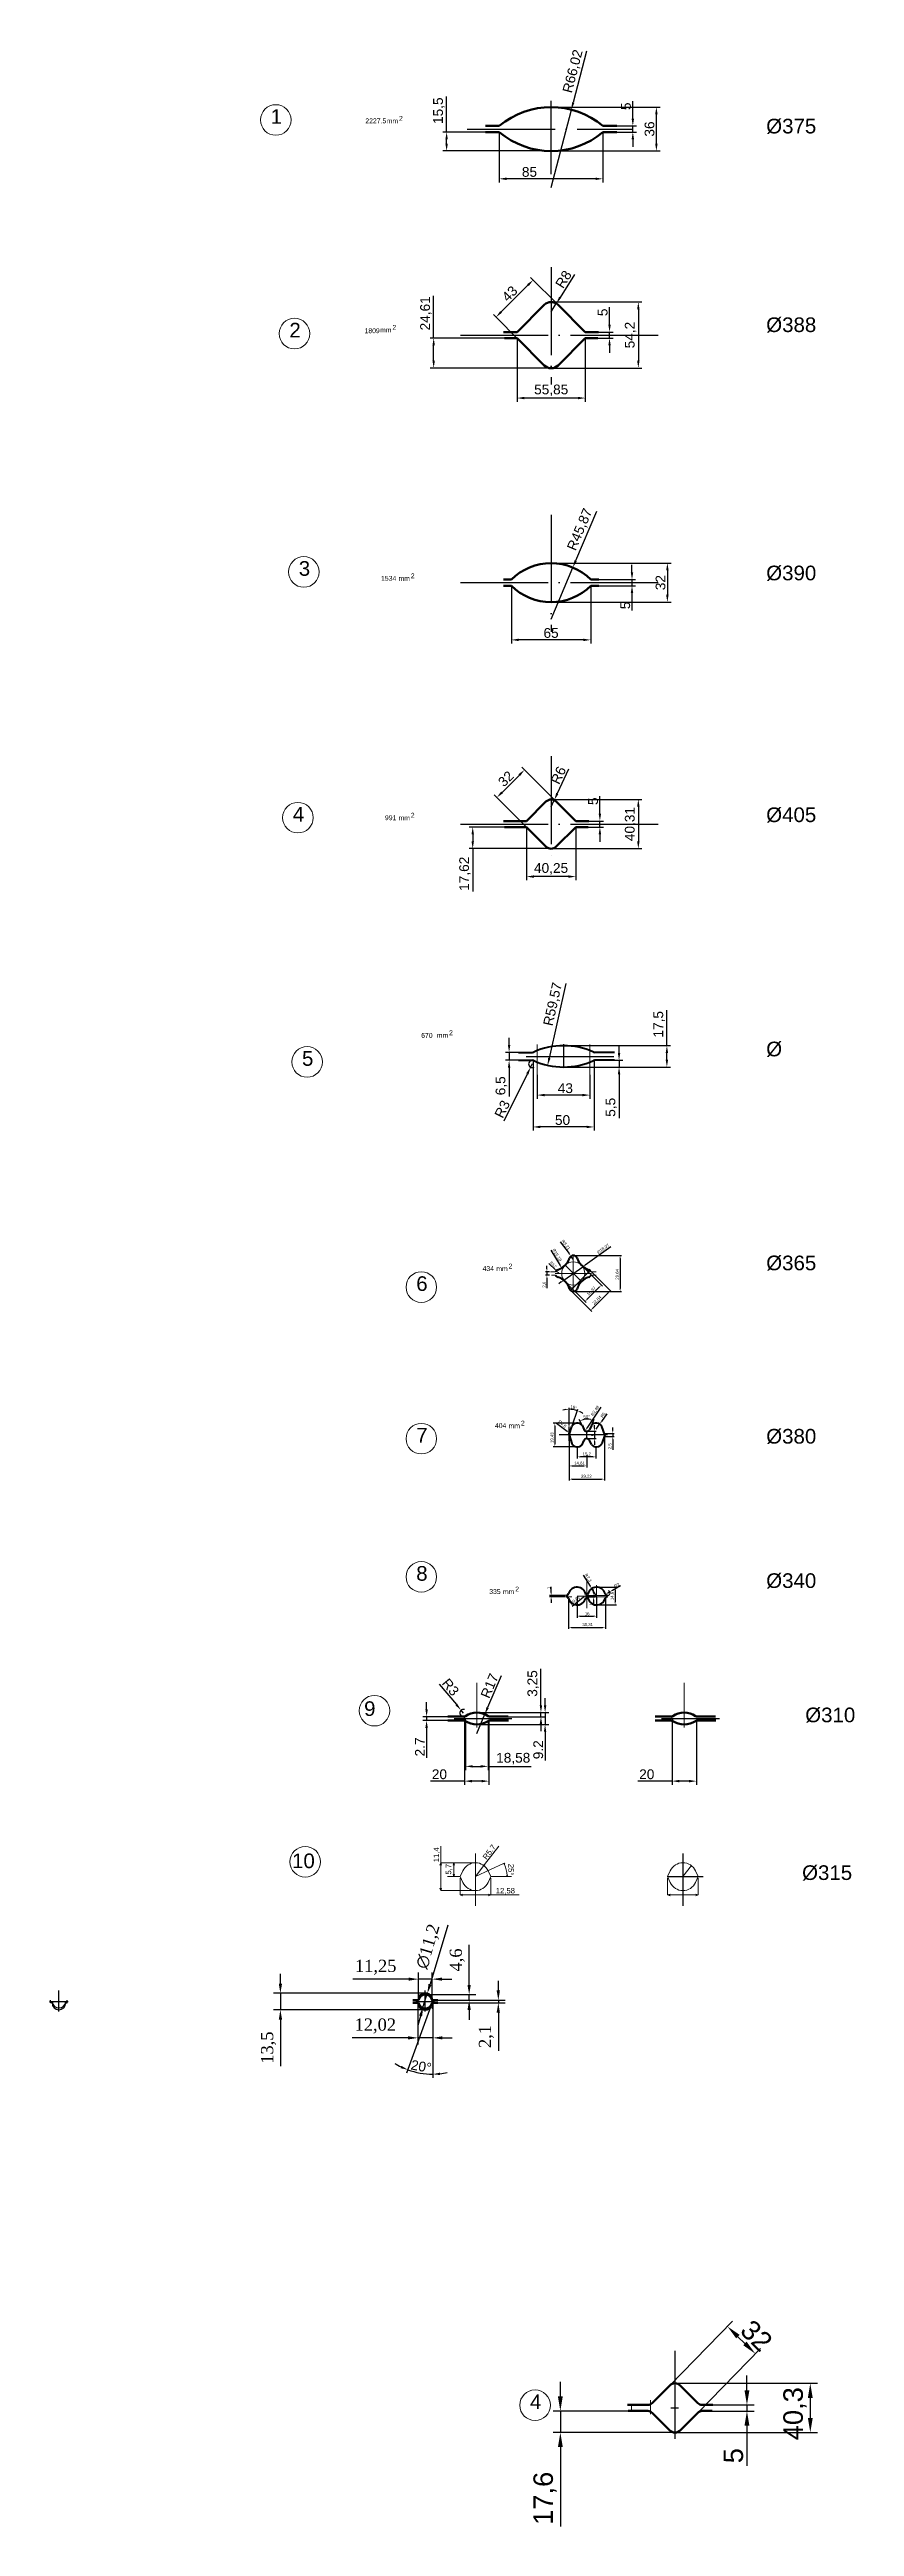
# Model space of a CAD drawing. Header units: millimetres. Extents: x -954 to 34898, y -2134 to 12006.
# Drawn here: x 7983 to 8643, y 186 to 2215 of the extents above; entities that cross this region are included whole.
import ezdxf

# ---------------------------------------------------------------- set-up
doc = ezdxf.new("R2010")
doc.units = ezdxf.units.MM
doc.header["$LTSCALE"] = 3
doc.linetypes.add('ACAD_ISO04W100', pattern=[30, 24, -3, 0, -3])
for name, color, linetype, lineweight in [('контурная', 7, 'Continuous', 50), ('осевые', 1, 'ACAD_ISO04W100', 25), ('размерные', 7, 'Continuous', 25), ('тонкая', 7, 'Continuous', 20), ('тонкий', 7, 'Continuous', 20)]:
    doc.layers.add(name, color=color, linetype=linetype, lineweight=lineweight)
doc.layers.add('осевая', color=4, linetype='Continuous')
doc.styles.add('s1v4', font='arial.ttf', dxfattribs={"height": 4})
doc.styles.add('s2.5v4', font='times.ttf', dxfattribs={"height": 10})
doc.styles.get("Standard").update_dxf_attribs({"font": 'arial.ttf'})
doc.dimstyles.new('ISO-25', dxfattribs={"dimtxt": 2.5, "dimasz": 2.5, "dimexe": 1.25, "dimexo": 0.625, "dimtad": 1, "dimtxsty": 'Standard', "dimcen": 2.5, "dimadec": 0, "dimazin": 0, "dimtfac": 1, "dimtmove": 0, "dimatfit": 3, "dimfxl": 1, "dimarcsym": 0})
doc.dimstyles.new('ISO-25$0', dxfattribs={"dimscale": 2, "dimtxt": 4, "dimasz": 3, "dimexe": 0.5, "dimexo": 0, "dimgap": 1, "dimtad": 1, "dimtxsty": 'Standard', "dimcen": 3, "dimclrd": 150, "dimclre": 150, "dimadec": 0, "dimazin": 0, "dimtfac": 1, "dimtmove": 0, "dimatfit": 3, "dimfxl": 1, "dimlwd": -1, "dimarcsym": 0})
doc.dimstyles.new('s1v2', dxfattribs={"dimtxt": 2, "dimasz": 1, "dimexe": 1, "dimexo": 0, "dimgap": 0.5, "dimtad": 1, "dimtxsty": 'Standard', "dimcen": 1, "dimadec": 0, "dimazin": 0, "dimtfac": 1, "dimtix": 1, "dimtmove": 0, "dimatfit": 3, "dimfxl": 1, "dimarcsym": 0})
doc.dimstyles.new('s2.5v4', dxfattribs={"dimtxt": 10, "dimasz": 8, "dimexe": 5.5, "dimexo": 0.5, "dimgap": 3.5, "dimtad": 1, "dimdec": 0, "dimtxsty": 's2.5v4', "dimcen": 2.5, "dimclrd": 256, "dimclre": 1, "dimclrt": 256, "dimadec": 0, "dimazin": 0, "dimtfac": 1, "dimtdec": 0, "dimtmove": 0, "dimatfit": 3, "dimfxl": 1, "dimlwd": -1, "dimlwe": -1, "dimarcsym": 0})
doc.dimstyles.new('s2v4', dxfattribs={"dimtxt": 8, "dimasz": 6, "dimexe": 3, "dimexo": 0, "dimgap": 1.5, "dimtad": 1, "dimtxsty": 'Standard', "dimcen": 2.5, "dimadec": 0, "dimazin": 0, "dimtfac": 1, "dimtmove": 0, "dimatfit": 3, "dimfxl": 1, "dimarcsym": 0})
doc.dimstyles.new('s4v4', dxfattribs={"dimtxt": 16, "dimasz": 12, "dimexe": 6, "dimexo": 0, "dimgap": 3, "dimtad": 1, "dimtxsty": 'Standard', "dimcen": 2.5, "dimadec": 0, "dimazin": 0, "dimtfac": 1, "dimtmove": 0, "dimatfit": 3, "dimfxl": 1, "dimarcsym": 0})

msp = doc.modelspace()

# ---------------------------------------------------------------- texts
at = {"lineweight": 15, "char_height": 4.5, "attachment_point": 5}
for s, insert, rotation in [('11,4', (8300.396, 735.925), 90), ('R5.7', (8343.366, 738.129), 53), ('5,7', (8310.323, 724.023), 90), ('25°', (8361.124, 723.735), 267.783506)]:
    msp.add_mtext(s, dxfattribs=dict(at, insert=insert, rotation=rotation))
at = {"layer": 'тонкая', "style": 's1v4'}
for s, p in [('2227.5', (8241.83, 2154.269)), ('mm', (8259.33, 2154.169)), ('2', (8269.4, 2156.313)), ('2', (8264.012, 1985.089)), ('1809', (8241.197, 1982.337)), ('mm', (8253.942, 1982.944)), ('2', (8279.074, 1781.553)), ('1534', (8254.735, 1779.509)), ('mm', (8269.004, 1779.408)), ('991', (8257.899, 1583.388)), ('mm', (8269.004, 1583.288)), ('2', (8279.074, 1585.432)), ('670', (8287.585, 1405.056)), ('mm', (8300.393, 1405.119)), ('2', (8310.463, 1407.263)), ('434', (8337.909, 1214.08)), ('2', (8359.206, 1216.123)), ('mm', (8349.136, 1213.979)), ('404', (8347.983, 1085.41)), ('mm', (8359.21, 1085.309)), ('2', (8369.28, 1087.454)), ('2', (8364.638, 951.549)), ('335', (8343.341, 949.505)), ('mm', (8354.568, 949.404))]:
    msp.add_text(s, height=4, dxfattribs=at).set_placement(p)
at = {"layer": 'тонкий', "style": 's1v4'}
for s, p in [('1', (8164.256, 2153.839)), ('%%C375', (8570.28, 2145.978)), ('2', (8179.567, 1978.828)), ('%%C388', (8570.28, 1983.26)), ('3', (8187.258, 1783.609)), ('%%C390', (8570.28, 1779.897)), ('4', (8182.402, 1582.303)), ('%%C405', (8570.28, 1581.838)), ('%%C', (8570.28, 1389.957)), ('5', (8189.932, 1382.215)), ('%%C365', (8570.28, 1214.706)), ('6', (8283.52, 1197.768)), ('7', (8283.52, 1073.585)), ('%%C380', (8570.28, 1072.714)), ('8', (8283.52, 960.36)), ('%%C340', (8570.28, 954.449)), ('9', (8240.814, 849.589)), ('%%C310', (8602.244, 844.437)), ('10', (8181.771, 724.915)), ('%%C315', (8599.684, 715.237)), ('4', (8376.72, 281.805))]:
    msp.add_text(s, height=12, dxfattribs=at).set_placement(p)
at = {"layer": 'тонкий', "insert": (8356.549, 706.051), "char_height": 4.5, "attachment_point": 5}
msp.add_mtext('12,58', dxfattribs=at)

# ---------------------------------------------------------------- blocks, each defined once
blk = doc.blocks.new('*D128')
at = {"color": 0, "lineweight": -2, "transparency": 16777216}
blk.add_line((8393.8, 1231.2), (8401.4, 1218.7), dxfattribs=at)
at = {"color": 0, "transparency": 16777216}
blk.add_solid([(8401.7, 1218.9), (8401, 1218.5), (8402.7, 1216.6)], dxfattribs=at)
at = {"layer": 'Defpoints', "color": 0, "transparency": 16777216}
for p in [(8394.8, 1229.5), (8402.7, 1216.6)]:
    blk.add_point(p, dxfattribs=at)
at = {"color": 0, "lineweight": 15, "transparency": 16777216, "insert": (8398.7, 1227.1), "char_height": 2.5, "attachment_point": 5, "rotation": 301.2788}
blk.add_mtext('R15,18', dxfattribs=at)
blk = doc.blocks.new('*D129')
at = {"color": 0, "lineweight": -2, "transparency": 16777216}
for p, q in [((8401.4, 1238), (8408.8, 1228.3)), ((8412.2, 1223.7), (8410.3, 1226.3))]:
    blk.add_line(p, q, dxfattribs=at)
at = {"color": 0, "transparency": 16777216}
blk.add_solid([(8409.1, 1228.5), (8408.4, 1228), (8410.3, 1226.3)], dxfattribs=at)
at = {"layer": 'Defpoints', "color": 0, "transparency": 16777216}
for p in [(8410.3, 1226.3), (8412.2, 1223.7)]:
    blk.add_point(p, dxfattribs=at)
at = {"color": 0, "lineweight": 15, "transparency": 16777216, "insert": (8406, 1235.4), "char_height": 2.5, "attachment_point": 5, "rotation": 307.1578}
blk.add_mtext('R3,21', dxfattribs=at)
blk = doc.blocks.new('*D130')
at = {"color": 0, "lineweight": -2, "transparency": 16777216}
for p, q in [((8412.8, 1226.9), (8451.8, 1226.9)), ((8450.6, 1224.4), (8450.6, 1199.8)), ((8412.8, 1197.3), (8451.8, 1197.3))]:
    blk.add_line(p, q, dxfattribs=at)
at = {"color": 0, "transparency": 16777216}
for points in [[(8450.1, 1224.4), (8451, 1224.4), (8450.6, 1226.9)], [(8450.1, 1199.8), (8451, 1199.8), (8450.6, 1197.3)]]:
    blk.add_solid(points, dxfattribs=at)
at = {"layer": 'Defpoints', "color": 0, "transparency": 16777216}
for p in [(8412.2, 1226.9), (8412.2, 1197.3), (8450.6, 1197.3)]:
    blk.add_point(p, dxfattribs=at)
at = {"color": 0, "lineweight": 15, "transparency": 16777216, "insert": (8448.4, 1211.3), "char_height": 2.5, "attachment_point": 5, "rotation": 90}
blk.add_mtext('29,64', dxfattribs=at)
blk = doc.blocks.new('*D131')
at = {"color": 0, "lineweight": -2, "transparency": 16777216}
for p, q in [((8419.4, 1218.4), (8436.1, 1201.6)), ((8405.9, 1205), (8422.7, 1188.2)), ((8423.6, 1190.9), (8433.4, 1200.8))]:
    blk.add_line(p, q, dxfattribs=at)
at = {"color": 0, "transparency": 16777216}
for points in [[(8433.1, 1201.1), (8433.7, 1200.5), (8435.2, 1202.5)], [(8423.3, 1191.2), (8423.8, 1190.6), (8421.8, 1189.1)]]:
    blk.add_solid(points, dxfattribs=at)
at = {"layer": 'Defpoints', "color": 0, "transparency": 16777216}
for p in [(8418.9, 1218.8), (8405.5, 1205.4), (8435.2, 1202.5)]:
    blk.add_point(p, dxfattribs=at)
at = {"color": 0, "lineweight": 15, "transparency": 16777216, "insert": (8427.1, 1197.5), "char_height": 2.5, "attachment_point": 5, "rotation": 45}
blk.add_mtext('18,97', dxfattribs=at)
blk = doc.blocks.new('*D132')
at = {"color": 0, "lineweight": -2, "transparency": 16777216}
for p, q in [((8390.6, 1215.9), (8390.6, 1218.4)), ((8392.8, 1213.4), (8389.4, 1213.4)), ((8392.8, 1210.8), (8389.4, 1210.8)), ((8390.6, 1213.4), (8390.6, 1210.8)), ((8390.6, 1208.3), (8390.6, 1200))]:
    blk.add_line(p, q, dxfattribs=at)
at = {"color": 0, "transparency": 16777216}
for points in [[(8390.2, 1215.9), (8391, 1215.9), (8390.6, 1213.4)], [(8390.2, 1208.3), (8391, 1208.3), (8390.6, 1210.8)]]:
    blk.add_solid(points, dxfattribs=at)
at = {"layer": 'Defpoints', "color": 0, "transparency": 16777216}
for p in [(8390.6, 1210.8), (8393.4, 1213.4), (8393.4, 1210.8)]:
    blk.add_point(p, dxfattribs=at)
at = {"color": 0, "lineweight": 15, "transparency": 16777216, "insert": (8388.5, 1202.9), "char_height": 2.5, "attachment_point": 5, "rotation": 90}
blk.add_mtext('2,6', dxfattribs=at)
blk = doc.blocks.new('*D133')
at = {"color": 0, "lineweight": -2, "transparency": 16777216}
for p, q in [((8410.4, 1197.8), (8427.3, 1180.9)), ((8426.5, 1213.9), (8443.4, 1197.1)), ((8428.1, 1183.6), (8440.8, 1196.2))]:
    blk.add_line(p, q, dxfattribs=at)
at = {"color": 0, "transparency": 16777216}
for points in [[(8440.5, 1196.5), (8441.1, 1195.9), (8442.5, 1197.9)], [(8427.8, 1183.9), (8428.4, 1183.3), (8426.4, 1181.8)]]:
    blk.add_solid(points, dxfattribs=at)
at = {"layer": 'Defpoints', "color": 0, "transparency": 16777216}
for p in [(8409.9, 1198.2), (8426.1, 1214.4), (8442.5, 1197.9)]:
    blk.add_point(p, dxfattribs=at)
at = {"color": 0, "lineweight": 15, "transparency": 16777216, "insert": (8431.6, 1190), "char_height": 2.5, "attachment_point": 5, "rotation": 44.9973}
blk.add_mtext('22,84', dxfattribs=at)
blk = doc.blocks.new('*D134')
at = {"color": 0, "lineweight": -2, "transparency": 16777216}
for p, q in [((8404.5, 1206.6), (8420, 1217.6)), ((8443.1, 1234), (8422, 1219)), ((8402.4, 1205.2), (8400.4, 1203.7))]:
    blk.add_line(p, q, dxfattribs=at)
at = {"color": 0, "transparency": 16777216}
for points in [[(8421.8, 1219.4), (8422.2, 1218.7), (8420, 1217.6)], [(8402.2, 1205.5), (8402.7, 1204.8), (8404.5, 1206.6)]]:
    blk.add_solid(points, dxfattribs=at)
at = {"layer": 'Defpoints', "color": 0, "transparency": 16777216}
for p in [(8420, 1217.6), (8404.5, 1206.6)]:
    blk.add_point(p, dxfattribs=at)
at = {"color": 0, "lineweight": 15, "transparency": 16777216, "insert": (8436.8, 1232.2), "char_height": 2.5, "attachment_point": 5, "rotation": 35.2592}
blk.add_mtext('∅18,97', dxfattribs=at)
blk = doc.blocks.new('*D135')
at = {"color": 0, "lineweight": -2, "transparency": 16777216}
for p, q in [((8408.7, 1077.9), (8408.7, 1042.4)), ((8437.9, 1077.9), (8437.9, 1042.4)), ((8411.2, 1043.6), (8435.4, 1043.6))]:
    blk.add_line(p, q, dxfattribs=at)
at = {"color": 0, "transparency": 16777216}
for points in [[(8411.2, 1044), (8411.2, 1043.2), (8408.7, 1043.6)], [(8435.4, 1044), (8435.4, 1043.2), (8437.9, 1043.6)]]:
    blk.add_solid(points, dxfattribs=at)
at = {"layer": 'Defpoints', "color": 0, "transparency": 16777216}
for p in [(8408.7, 1078.5), (8437.9, 1078.5), (8437.9, 1043.6)]:
    blk.add_point(p, dxfattribs=at)
at = {"color": 0, "transparency": 16777216, "insert": (8422.9, 1045.7), "char_height": 2.5, "attachment_point": 5}
blk.add_mtext('29,22', dxfattribs=at)
blk = doc.blocks.new('*D136')
at = {"color": 0, "lineweight": -2, "transparency": 16777216}
for p, q in [((8419.1, 1088.3), (8417.1, 1092.5)), ((8427.3, 1088.2), (8429.3, 1092.6))]:
    blk.add_line(p, q, dxfattribs=at)
blk.add_arc((8423.3, 1079.4), 13.3, 76.445, 104.5418, dxfattribs=at)
at = {"color": 0, "transparency": 16777216}
for points in [[(8420.1, 1091.8), (8419.8, 1092.6), (8417.6, 1091.4)], [(8426.6, 1092.7), (8426.3, 1091.9), (8428.8, 1091.5)]]:
    blk.add_solid(points, dxfattribs=at)
at = {"layer": 'Defpoints', "color": 0, "transparency": 16777216}
for p in [(8419.4, 1087.8), (8420.9, 1084.4), (8425.1, 1092.5), (8425.5, 1084.1), (8427, 1087.6)]:
    blk.add_point(p, dxfattribs=at)
at = {"color": 0, "transparency": 16777216, "insert": (8423.2, 1094.6), "char_height": 2.5, "attachment_point": 5, "rotation": 0.4934}
blk.add_mtext('50°', dxfattribs=at)
blk = doc.blocks.new('*D137')
at = {"color": 0, "lineweight": -2, "transparency": 16777216}
for p, q in [((8408.7, 1087.4), (8408.7, 1102.1)), ((8411.3, 1087.3), (8416, 1100.8))]:
    blk.add_line(p, q, dxfattribs=at)
for start, end in [(96.8124, 103.6248), (70.797, 90), (57.1723, 63.9847)]:
    blk.add_arc((8408.7, 1079.8), 21, start, end, dxfattribs=at)
at = {"color": 0, "transparency": 16777216}
for points in [[(8406.2, 1101.1), (8406.2, 1100.3), (8408.7, 1100.8)], [(8417.8, 1098.3), (8418.1, 1099.1), (8415.6, 1099.7)]]:
    blk.add_solid(points, dxfattribs=at)
at = {"layer": 'Defpoints', "color": 0, "transparency": 16777216}
for p in [(8413.4, 1100.3), (8408.7, 1086.7), (8408.7, 1079.8), (8411.1, 1086.7), (8408.7, 1075.1)]:
    blk.add_point(p, dxfattribs=at)
at = {"color": 0, "transparency": 16777216, "insert": (8412.5, 1102.4), "char_height": 2.5, "attachment_point": 5, "rotation": 350.3985}
blk.add_mtext('19°', dxfattribs=at)
blk = doc.blocks.new('*D99')
at = {"color": 0, "lineweight": -2, "transparency": 16777216}
for p, q in [((8408.7, 1063.3), (8408.7, 1053.1)), ((8423.3, 1063.3), (8423.3, 1053.1)), ((8411.2, 1054.4), (8420.8, 1054.4))]:
    blk.add_line(p, q, dxfattribs=at)
at = {"color": 0, "transparency": 16777216}
for points in [[(8411.2, 1054.8), (8411.2, 1054), (8408.7, 1054.4)], [(8420.8, 1054.8), (8420.8, 1054), (8423.3, 1054.4)]]:
    blk.add_solid(points, dxfattribs=at)
at = {"layer": 'Defpoints', "color": 0, "transparency": 16777216}
for p in [(8408.7, 1063.9), (8423.3, 1063.9), (8423.3, 1054.4)]:
    blk.add_point(p, dxfattribs=at)
at = {"color": 0, "transparency": 16777216, "insert": (8417.3, 1056.5), "char_height": 2.5, "attachment_point": 5}
blk.add_mtext('14,61', dxfattribs=at)
blk = doc.blocks.new('*D138')
at = {"color": 0, "lineweight": -2, "transparency": 16777216}
blk.add_line((8398.5, 1089.5), (8407.2, 1082.8), dxfattribs=at)
at = {"color": 0, "transparency": 16777216}
blk.add_solid([(8407.5, 1083.1), (8406.9, 1082.5), (8409.2, 1081.3)], dxfattribs=at)
at = {"layer": 'Defpoints', "color": 0, "transparency": 16777216}
for p in [(8408.7, 1081.6), (8409.2, 1081.3)]:
    blk.add_point(p, dxfattribs=at)
at = {"color": 0, "transparency": 16777216, "insert": (8403.1, 1088.7), "char_height": 2.5, "attachment_point": 5, "rotation": 322.1251}
blk.add_mtext('R0,6', dxfattribs=at)
blk = doc.blocks.new('*D139')
at = {"color": 0, "lineweight": -2, "transparency": 16777216}
blk.add_line((8434.8, 1102.5), (8423.3, 1085.3), dxfattribs=at)
at = {"color": 0, "transparency": 16777216}
blk.add_solid([(8422.9, 1085.5), (8423.6, 1085), (8421.9, 1083.2)], dxfattribs=at)
at = {"layer": 'Defpoints', "color": 0, "transparency": 16777216}
for p in [(8421.9, 1083.2), (8423.3, 1085.3)]:
    blk.add_point(p, dxfattribs=at)
at = {"color": 0, "transparency": 16777216, "insert": (8430.2, 1099.4), "char_height": 2.5, "attachment_point": 5, "rotation": 56.2464}
blk.add_mtext('R2,48', dxfattribs=at)
blk = doc.blocks.new('*D140')
at = {"color": 0, "lineweight": -2, "transparency": 16777216}
for p, q in [((8423.9, 1082.8), (8430.9, 1082.8)), ((8423.9, 1076.8), (8430.9, 1076.8)), ((8429.7, 1085.3), (8429.7, 1087.8)), ((8429.7, 1082.8), (8429.7, 1076.8)), ((8429.7, 1074.3), (8429.7, 1071.8))]:
    blk.add_line(p, q, dxfattribs=at)
at = {"color": 0, "transparency": 16777216}
for points in [[(8429.2, 1085.3), (8430.1, 1085.3), (8429.7, 1082.8)], [(8429.2, 1074.3), (8430.1, 1074.3), (8429.7, 1076.8)]]:
    blk.add_solid(points, dxfattribs=at)
at = {"layer": 'Defpoints', "color": 0, "transparency": 16777216}
for p in [(8423.3, 1082.8), (8423.3, 1076.8), (8429.7, 1076.8)]:
    blk.add_point(p, dxfattribs=at)
at = {"color": 0, "transparency": 16777216, "insert": (8427.8, 1079.8), "char_height": 2.5, "attachment_point": 5, "rotation": 90}
blk.add_mtext('6', dxfattribs=at)
blk = doc.blocks.new('*D141')
at = {"color": 0, "lineweight": -2, "transparency": 16777216}
for p, q in [((8439.6, 1097.2), (8435.2, 1090.7)), ((8431, 1084.5), (8433.8, 1088.7))]:
    blk.add_line(p, q, dxfattribs=at)
at = {"color": 0, "transparency": 16777216}
blk.add_solid([(8434.9, 1091), (8435.6, 1090.5), (8433.8, 1088.7)], dxfattribs=at)
at = {"layer": 'Defpoints', "color": 0, "transparency": 16777216}
for p in [(8431, 1084.5), (8433.8, 1088.7)]:
    blk.add_point(p, dxfattribs=at)
at = {"color": 0, "transparency": 16777216, "insert": (8436.6, 1096.1), "char_height": 2.5, "attachment_point": 5, "rotation": 55.6859}
blk.add_mtext('R5', dxfattribs=at)
blk = doc.blocks.new('*D100')
at = {"color": 0, "lineweight": -2, "transparency": 16777216}
for p, q in [((8414.8, 1089.5), (8395.8, 1089.5)), ((8397.1, 1087), (8397.1, 1072.5)), ((8414.8, 1070), (8395.8, 1070))]:
    blk.add_line(p, q, dxfattribs=at)
at = {"color": 0, "transparency": 16777216}
for points in [[(8396.7, 1087), (8397.5, 1087), (8397.1, 1089.5)], [(8396.7, 1072.5), (8397.5, 1072.5), (8397.1, 1070)]]:
    blk.add_solid(points, dxfattribs=at)
at = {"layer": 'Defpoints', "color": 0, "transparency": 16777216}
for p in [(8415.4, 1089.5), (8397.1, 1070), (8415.4, 1070)]:
    blk.add_point(p, dxfattribs=at)
at = {"color": 0, "transparency": 16777216, "insert": (8395, 1077.5), "char_height": 2.5, "attachment_point": 5, "rotation": 90}
blk.add_mtext('19,43', dxfattribs=at)
blk = doc.blocks.new('*D101')
at = {"color": 0, "lineweight": -2, "transparency": 16777216}
for p, q in [((8415.5, 1069.4), (8415.5, 1060.6)), ((8428.2, 1061.8), (8418, 1061.8)), ((8430.7, 1069.4), (8430.7, 1060.6))]:
    blk.add_line(p, q, dxfattribs=at)
at = {"color": 0, "transparency": 16777216}
for points in [[(8418, 1062.3), (8418, 1061.4), (8415.5, 1061.8)], [(8428.2, 1062.3), (8428.2, 1061.4), (8430.7, 1061.8)]]:
    blk.add_solid(points, dxfattribs=at)
at = {"layer": 'Defpoints', "color": 0, "transparency": 16777216}
for p in [(8415.5, 1070), (8415.5, 1061.8), (8430.7, 1070)]:
    blk.add_point(p, dxfattribs=at)
at = {"color": 0, "transparency": 16777216, "insert": (8423.3, 1064), "char_height": 2.5, "attachment_point": 5}
blk.add_mtext('15,2', dxfattribs=at)
blk = doc.blocks.new('*D142')
at = {"color": 0, "lineweight": -2, "transparency": 16777216}
for p, q in [((8438.5, 1081), (8445.8, 1081)), ((8438.5, 1078.5), (8445.8, 1078.5)), ((8444.6, 1083.5), (8444.6, 1086)), ((8444.6, 1081), (8444.6, 1078.5)), ((8444.6, 1076), (8444.6, 1067.7))]:
    blk.add_line(p, q, dxfattribs=at)
at = {"color": 0, "transparency": 16777216}
for points in [[(8444.1, 1083.5), (8445, 1083.5), (8444.6, 1081)], [(8444.1, 1076), (8445, 1076), (8444.6, 1078.5)]]:
    blk.add_solid(points, dxfattribs=at)
at = {"layer": 'Defpoints', "color": 0, "transparency": 16777216}
for p in [(8437.9, 1081), (8437.9, 1078.5), (8444.6, 1078.5)]:
    blk.add_point(p, dxfattribs=at)
at = {"color": 0, "lineweight": 15, "transparency": 16777216, "insert": (8442.4, 1070.6), "char_height": 2.5, "attachment_point": 5, "rotation": 90}
blk.add_mtext('2,5', dxfattribs=at)
blk = doc.blocks.new('*D143')
at = {"color": 0, "lineweight": -2, "transparency": 16777216}
for p, q in [((8423.9, 947.3), (8430, 947.3)), ((8424, 948.3), (8430, 948.3)), ((8428.7, 950.8), (8428.7, 953.3)), ((8428.7, 948.3), (8428.7, 947.3)), ((8428.7, 944.8), (8428.7, 940.1))]:
    blk.add_line(p, q, dxfattribs=at)
at = {"color": 0, "transparency": 16777216}
for points in [[(8428.3, 950.8), (8429.1, 950.8), (8428.7, 948.3)], [(8428.3, 944.8), (8429.1, 944.8), (8428.7, 947.3)]]:
    blk.add_solid(points, dxfattribs=at)
at = {"layer": 'Defpoints', "color": 0, "transparency": 16777216}
for p in [(8423.3, 948.3), (8423.3, 947.3), (8428.7, 947.3)]:
    blk.add_point(p, dxfattribs=at)
at = {"color": 0, "lineweight": 15, "transparency": 16777216, "insert": (8426.8, 941.2), "char_height": 2.5, "attachment_point": 5, "rotation": 90}
blk.add_mtext('1', dxfattribs=at)
blk = doc.blocks.new('*D144')
at = {"color": 0, "lineweight": -2, "transparency": 16777216}
for p, q in [((8411.2, 939.5), (8420.7, 947.1)), ((8423.3, 949.1), (8422.7, 948.6))]:
    blk.add_line(p, q, dxfattribs=at)
at = {"color": 0, "transparency": 16777216}
blk.add_solid([(8420.4, 947.4), (8421, 946.7), (8422.7, 948.6)], dxfattribs=at)
at = {"layer": 'Defpoints', "color": 0, "transparency": 16777216}
for p in [(8422.7, 948.6), (8423.3, 949.1)]:
    blk.add_point(p, dxfattribs=at)
at = {"color": 0, "lineweight": 15, "transparency": 16777216, "insert": (8413.6, 944.2), "char_height": 2.5, "attachment_point": 5, "rotation": 38.2548}
blk.add_mtext('R0,81', dxfattribs=at)
blk = doc.blocks.new('*D145')
at = {"color": 0, "lineweight": -2, "transparency": 16777216}
for p, q in [((8415.3, 947.2), (8415.3, 930.1)), ((8431.3, 947.2), (8431.3, 930.1)), ((8417.8, 931.4), (8428.8, 931.4))]:
    blk.add_line(p, q, dxfattribs=at)
at = {"color": 0, "transparency": 16777216}
for points in [[(8417.8, 931.8), (8417.8, 930.9), (8415.3, 931.4)], [(8428.8, 931.8), (8428.8, 930.9), (8431.3, 931.4)]]:
    blk.add_solid(points, dxfattribs=at)
at = {"layer": 'Defpoints', "color": 0, "transparency": 16777216}
for p in [(8415.3, 947.8), (8431.3, 947.8), (8431.3, 931.4)]:
    blk.add_point(p, dxfattribs=at)
at = {"color": 0, "lineweight": 15, "transparency": 16777216, "insert": (8423.6, 933.3), "char_height": 2.5, "attachment_point": 5}
blk.add_mtext('16', dxfattribs=at)
blk = doc.blocks.new('*D146')
at = {"color": 0, "lineweight": -2, "transparency": 16777216}
for p, q in [((8408.3, 945.2), (8408.3, 920.9)), ((8438.6, 946.7), (8438.6, 920.9)), ((8410.8, 922.1), (8436.1, 922.1))]:
    blk.add_line(p, q, dxfattribs=at)
at = {"color": 0, "transparency": 16777216}
for points in [[(8410.8, 922.5), (8410.8, 921.7), (8408.3, 922.1)], [(8436.1, 922.5), (8436.1, 921.7), (8438.6, 922.1)]]:
    blk.add_solid(points, dxfattribs=at)
at = {"layer": 'Defpoints', "color": 0, "transparency": 16777216}
for p in [(8408.3, 945.9), (8438.6, 947.3), (8438.6, 922.1)]:
    blk.add_point(p, dxfattribs=at)
at = {"color": 0, "lineweight": 15, "transparency": 16777216, "insert": (8424, 924.2), "char_height": 2.5, "attachment_point": 5}
blk.add_mtext('30,31', dxfattribs=at)
blk = doc.blocks.new('*D147')
at = {"color": 0, "lineweight": -2, "transparency": 16777216}
for p, q in [((8431.9, 955.1), (8447.7, 955.1)), ((8431.9, 940.5), (8447.7, 940.5)), ((8446.5, 952.6), (8446.5, 943))]:
    blk.add_line(p, q, dxfattribs=at)
at = {"color": 0, "transparency": 16777216}
for points in [[(8446, 952.6), (8446.9, 952.6), (8446.5, 955.1)], [(8446, 943), (8446.9, 943), (8446.5, 940.5)]]:
    blk.add_solid(points, dxfattribs=at)
at = {"layer": 'Defpoints', "color": 0, "transparency": 16777216}
for p in [(8431.3, 955.1), (8431.3, 940.5), (8446.5, 940.5)]:
    blk.add_point(p, dxfattribs=at)
at = {"color": 0, "lineweight": 15, "transparency": 16777216, "insert": (8444.3, 947.8), "char_height": 2.5, "attachment_point": 5, "rotation": 90}
blk.add_mtext('14,6', dxfattribs=at)
blk = doc.blocks.new('*D148')
at = {"color": 0, "lineweight": -2, "transparency": 16777216}
for p, q in [((8451, 956.3), (8444.2, 952.5)), ((8440.3, 950.3), (8442, 951.3))]:
    blk.add_line(p, q, dxfattribs=at)
blk.add_arc((8440.3, 950.3), 2, 287.9049, 64.8331, dxfattribs=at)
at = {"color": 0, "transparency": 16777216}
blk.add_solid([(8444, 952.9), (8444.4, 952.1), (8442, 951.3)], dxfattribs=at)
at = {"layer": 'Defpoints', "color": 0, "transparency": 16777216}
for p in [(8440.3, 950.3), (8442, 951.3)]:
    blk.add_point(p, dxfattribs=at)
at = {"color": 0, "lineweight": 15, "transparency": 16777216, "insert": (8447.8, 956.6), "char_height": 2.5, "attachment_point": 5, "rotation": 29.0232}
blk.add_mtext('R2', dxfattribs=at)
blk = doc.blocks.new('*D149')
at = {"color": 0, "lineweight": -2, "transparency": 16777216}
for p, q in [((8420.2, 965), (8426, 956)), ((8431.3, 947.8), (8427.3, 953.9))]:
    blk.add_line(p, q, dxfattribs=at)
at = {"color": 0, "transparency": 16777216}
blk.add_solid([(8426.3, 956.3), (8425.6, 955.8), (8427.3, 953.9)], dxfattribs=at)
at = {"layer": 'Defpoints', "color": 0, "transparency": 16777216}
for p in [(8427.3, 953.9), (8431.3, 947.8)]:
    blk.add_point(p, dxfattribs=at)
at = {"color": 0, "lineweight": 15, "transparency": 16777216, "insert": (8424.2, 962.7), "char_height": 2.5, "attachment_point": 5, "rotation": 302.9509}
blk.add_mtext('R7,3', dxfattribs=at)
blk = doc.blocks.new('*D102')
at = {"layer": 'Defpoints', "color": 0, "transparency": 16777216}
for p in [(8323.1, 845.8), (8343.1, 845.8), (8323.1, 796.2)]:
    blk.add_point(p, dxfattribs=at)
at = {"layer": 'тонкий', "color": 0, "lineweight": -2, "transparency": 16777216}
for p, q in [((8323.1, 845.8), (8323.1, 793.2)), ((8343.1, 845.8), (8343.1, 793.2)), ((8323.1, 796.2), (8295.2, 796.2)), ((8337.1, 796.2), (8329.1, 796.2))]:
    blk.add_line(p, q, dxfattribs=at)
at = {"layer": 'тонкий', "color": 0, "transparency": 16777216}
for points in [[(8329.1, 797.2), (8329.1, 795.2), (8323.1, 796.2)], [(8337.1, 797.2), (8337.1, 795.2), (8343.1, 796.2)]]:
    blk.add_solid(points, dxfattribs=at)
at = {"layer": 'тонкий', "color": 0, "transparency": 16777216, "insert": (8302.5, 801.8), "char_height": 8, "attachment_point": 5}
blk.add_mtext('20', dxfattribs=at)
blk = doc.blocks.new('*D150')
at = {"layer": 'Defpoints', "color": 0, "transparency": 16777216}
for p in [(8333.1, 852.3), (8385.7, 852.3), (8349.1, 849)]:
    blk.add_point(p, dxfattribs=at)
at = {"layer": 'тонкий', "color": 0, "lineweight": -2, "transparency": 16777216}
for p, q in [((8385.7, 858.3), (8385.7, 888.1)), ((8333.1, 852.3), (8388.7, 852.3)), ((8385.7, 849), (8385.7, 852.3)), ((8349.1, 849), (8388.7, 849)), ((8385.7, 843), (8385.7, 837))]:
    blk.add_line(p, q, dxfattribs=at)
at = {"layer": 'тонкий', "color": 0, "transparency": 16777216}
for points in [[(8384.7, 858.3), (8386.7, 858.3), (8385.7, 852.3)], [(8384.7, 843), (8386.7, 843), (8385.7, 849)]]:
    blk.add_solid(points, dxfattribs=at)
at = {"layer": 'тонкий', "color": 0, "transparency": 16777216, "insert": (8379.4, 876.2), "char_height": 8, "attachment_point": 5, "rotation": 90}
blk.add_mtext('3,25', dxfattribs=at)
blk = doc.blocks.new('*D151')
at = {"layer": 'Defpoints', "color": 0, "transparency": 16777216}
for p in [(8364.6, 852.3), (8333.1, 842.6), (8389.1, 842.6)]:
    blk.add_point(p, dxfattribs=at)
at = {"layer": 'тонкий', "color": 0, "lineweight": -2, "transparency": 16777216}
for p, q in [((8364.6, 852.3), (8392.1, 852.3)), ((8389.1, 858.3), (8389.1, 864.3)), ((8389.1, 852.3), (8389.1, 842.6)), ((8333.1, 842.6), (8392.1, 842.6)), ((8389.1, 836.6), (8389.1, 813.1))]:
    blk.add_line(p, q, dxfattribs=at)
at = {"layer": 'тонкий', "color": 0, "transparency": 16777216}
for points in [[(8388.1, 858.3), (8390.1, 858.3), (8389.1, 852.3)], [(8388.1, 836.6), (8390.1, 836.6), (8389.1, 842.6)]]:
    blk.add_solid(points, dxfattribs=at)
at = {"layer": 'тонкий', "color": 0, "transparency": 16777216, "insert": (8383.5, 821.9), "char_height": 8, "attachment_point": 5, "rotation": 90}
blk.add_mtext('9.2', dxfattribs=at)
blk = doc.blocks.new('*D152')
at = {"layer": 'Defpoints', "color": 0, "transparency": 16777216}
for p in [(8292, 845.8), (8312.3, 849), (8312.3, 845.8)]:
    blk.add_point(p, dxfattribs=at)
at = {"layer": 'тонкий', "color": 0, "lineweight": -2, "transparency": 16777216}
for p, q in [((8292, 855), (8292, 861)), ((8312.3, 849), (8289, 849)), ((8312.3, 845.8), (8289, 845.8)), ((8292, 849), (8292, 845.8)), ((8292, 839.8), (8292, 815.4))]:
    blk.add_line(p, q, dxfattribs=at)
at = {"layer": 'тонкий', "color": 0, "transparency": 16777216}
for points in [[(8291, 855), (8293, 855), (8292, 849)], [(8291, 839.8), (8293, 839.8), (8292, 845.8)]]:
    blk.add_solid(points, dxfattribs=at)
at = {"layer": 'тонкий', "color": 0, "transparency": 16777216, "insert": (8286.5, 824.2), "char_height": 8, "attachment_point": 5, "rotation": 90}
blk.add_mtext('2.7', dxfattribs=at)
blk = doc.blocks.new('*D153')
at = {"layer": 'Defpoints', "color": 0, "transparency": 16777216}
for p in [(8333.1, 835.3), (8339.7, 851)]:
    blk.add_point(p, dxfattribs=at)
at = {"layer": 'тонкий', "color": 0, "lineweight": -2, "transparency": 16777216}
for p, q in [((8353, 882.4), (8342, 856.5)), ((8333.1, 835.3), (8339.7, 851))]:
    blk.add_line(p, q, dxfattribs=at)
at = {"layer": 'тонкий', "color": 0, "transparency": 16777216}
blk.add_solid([(8341.1, 856.9), (8343, 856.1), (8339.7, 851)], dxfattribs=at)
at = {"layer": 'тонкий', "color": 0, "transparency": 16777216, "insert": (8343.6, 874.3), "char_height": 8, "attachment_point": 5, "rotation": 67.1227}
blk.add_mtext('R17', dxfattribs=at)
blk = doc.blocks.new('*D154')
at = {"layer": 'Defpoints', "color": 0, "transparency": 16777216}
for p in [(8320.2, 854.3), (8322.2, 852)]:
    blk.add_point(p, dxfattribs=at)
at = {"layer": 'тонкий', "color": 0, "lineweight": -2, "transparency": 16777216}
for p, q in [((8302.2, 875.7), (8316.4, 858.9)), ((8322.2, 852), (8320.2, 854.3))]:
    blk.add_line(p, q, dxfattribs=at)
blk.add_arc((8322.2, 852), 3, 72.8875, 270, dxfattribs=at)
at = {"layer": 'тонкий', "color": 0, "transparency": 16777216}
blk.add_solid([(8317.1, 859.6), (8315.6, 858.3), (8320.2, 854.3)], dxfattribs=at)
at = {"layer": 'тонкий', "color": 0, "transparency": 16777216, "insert": (8311.6, 873.2), "char_height": 8, "attachment_point": 5, "rotation": 310.1832}
blk.add_mtext('R3', dxfattribs=at)
blk = doc.blocks.new('*D155')
at = {"layer": 'Defpoints', "color": 0, "transparency": 16777216}
for p in [(8323.8, 845.4), (8342.4, 845.4), (8342.4, 808.3)]:
    blk.add_point(p, dxfattribs=at)
at = {"layer": 'тонкий', "color": 0, "lineweight": -2, "transparency": 16777216}
for p, q in [((8323.8, 845.4), (8323.8, 805.3)), ((8342.4, 845.4), (8342.4, 805.3)), ((8329.8, 808.3), (8336.4, 808.3)), ((8342.4, 808.3), (8377.6, 808.3))]:
    blk.add_line(p, q, dxfattribs=at)
at = {"layer": 'тонкий', "color": 0, "transparency": 16777216}
for points in [[(8329.8, 809.3), (8329.8, 807.3), (8323.8, 808.3)], [(8336.4, 809.3), (8336.4, 807.3), (8342.4, 808.3)]]:
    blk.add_solid(points, dxfattribs=at)
at = {"layer": 'тонкий', "color": 0, "transparency": 16777216, "insert": (8363, 814.6), "char_height": 8, "attachment_point": 5}
blk.add_mtext('18,58', dxfattribs=at)
blk = doc.blocks.new('_Open30')
at = {"color": 0, "linetype": 'ByBlock', "lineweight": -2}
for p, q in [((-1, 0.3), (0, 0)), ((0, 0), (-1, -0.3)), ((0, 0), (-1, 0))]:
    blk.add_line(p, q, dxfattribs=at)
blk = doc.blocks.new('*D103')
at = {"layer": 'Defpoints', "color": 0, "transparency": 16777216}
for p in [(8493.1, 845.8), (8513.1, 845.8), (8493.1, 796.2)]:
    blk.add_point(p, dxfattribs=at)
at = {"layer": 'тонкий', "color": 0, "lineweight": -2, "transparency": 16777216}
for p, q in [((8493.1, 845.8), (8493.1, 793.2)), ((8513.1, 845.8), (8513.1, 793.2)), ((8493.1, 796.2), (8465.2, 796.2)), ((8507.1, 796.2), (8499.1, 796.2))]:
    blk.add_line(p, q, dxfattribs=at)
at = {"layer": 'тонкий', "color": 0, "transparency": 16777216}
for points in [[(8499.1, 797.2), (8499.1, 795.2), (8493.1, 796.2)], [(8507.1, 797.2), (8507.1, 795.2), (8513.1, 796.2)]]:
    blk.add_solid(points, dxfattribs=at)
at = {"layer": 'тонкий', "color": 0, "transparency": 16777216, "insert": (8472.4, 801.8), "char_height": 8, "attachment_point": 5}
blk.add_mtext('20', dxfattribs=at)
blk = doc.blocks.new('*D104')
at = {"layer": 'Defpoints', "color": 0, "transparency": 16777216}
for p in [(8359.6, 1386.7), (8367.4, 1393.2), (8367.4, 1386.7)]:
    blk.add_point(p, dxfattribs=at)
at = {"layer": 'тонкий', "color": 0, "lineweight": -2, "transparency": 16777216}
for p, q in [((8359.6, 1399.2), (8359.6, 1405.2)), ((8367.4, 1393.2), (8356.6, 1393.2)), ((8367.4, 1386.7), (8356.6, 1386.7)), ((8359.6, 1393.2), (8359.6, 1386.7)), ((8359.6, 1380.7), (8359.6, 1357))]:
    blk.add_line(p, q, dxfattribs=at)
at = {"layer": 'тонкий', "color": 0, "transparency": 16777216}
for points in [[(8358.6, 1399.2), (8360.6, 1399.2), (8359.6, 1393.2)], [(8358.6, 1380.7), (8360.6, 1380.7), (8359.6, 1386.7)]]:
    blk.add_solid(points, dxfattribs=at)
at = {"layer": 'тонкий', "color": 0, "transparency": 16777216, "insert": (8353.3, 1365.8), "char_height": 8, "attachment_point": 5, "rotation": 90}
blk.add_mtext('6,5', dxfattribs=at)
blk = doc.blocks.new('*D105')
at = {"layer": 'Defpoints', "color": 0, "transparency": 16777216}
for p in [(8379.2, 1386.6), (8429.2, 1386.6), (8379.2, 1332.1)]:
    blk.add_point(p, dxfattribs=at)
at = {"layer": 'тонкий', "color": 0, "lineweight": -2, "transparency": 16777216}
for p, q in [((8379.2, 1386.6), (8379.2, 1329.1)), ((8429.2, 1386.6), (8429.2, 1329.1)), ((8423.2, 1332.1), (8385.2, 1332.1))]:
    blk.add_line(p, q, dxfattribs=at)
at = {"layer": 'тонкий', "color": 0, "transparency": 16777216}
for points in [[(8385.2, 1333.1), (8385.2, 1331.1), (8379.2, 1332.1)], [(8423.2, 1333.1), (8423.2, 1331.1), (8429.2, 1332.1)]]:
    blk.add_solid(points, dxfattribs=at)
at = {"layer": 'тонкий', "color": 0, "transparency": 16777216, "insert": (8403.4, 1337.7), "char_height": 8, "attachment_point": 5}
blk.add_mtext('50', dxfattribs=at)
blk = doc.blocks.new('*D156')
at = {"layer": 'Defpoints', "color": 0, "transparency": 16777216}
for p in [(8404.2, 1381.2), (8446, 1386.7), (8449.7, 1386.7)]:
    blk.add_point(p, dxfattribs=at)
at = {"layer": 'тонкий', "color": 0, "lineweight": -2, "transparency": 16777216}
for p, q in [((8404.2, 1381.2), (8452.7, 1381.2)), ((8446, 1386.7), (8452.7, 1386.7)), ((8449.7, 1392.7), (8449.7, 1398.7)), ((8449.7, 1386.7), (8449.7, 1381.2)), ((8449.7, 1375.2), (8449.7, 1339.4))]:
    blk.add_line(p, q, dxfattribs=at)
at = {"layer": 'тонкий', "color": 0, "transparency": 16777216}
for points in [[(8448.7, 1392.7), (8450.7, 1392.7), (8449.7, 1386.7)], [(8448.7, 1375.2), (8450.7, 1375.2), (8449.7, 1381.2)]]:
    blk.add_solid(points, dxfattribs=at)
at = {"layer": 'тонкий', "color": 0, "transparency": 16777216, "insert": (8443.4, 1348.2), "char_height": 8, "attachment_point": 5, "rotation": 90}
blk.add_mtext('5,5', dxfattribs=at)
blk = doc.blocks.new('*D106')
at = {"layer": 'Defpoints', "color": 0, "transparency": 16777216}
for p in [(8404.9, 1398.7), (8448.8, 1381.2), (8488.9, 1398.7)]:
    blk.add_point(p, dxfattribs=at)
at = {"layer": 'тонкий', "color": 0, "lineweight": -2, "transparency": 16777216}
for p, q in [((8488.9, 1398.7), (8488.9, 1427.8)), ((8404.9, 1398.7), (8491.9, 1398.7)), ((8448.8, 1381.2), (8491.9, 1381.2)), ((8488.9, 1387.2), (8488.9, 1392.7))]:
    blk.add_line(p, q, dxfattribs=at)
at = {"layer": 'тонкий', "color": 0, "transparency": 16777216}
for points in [[(8487.9, 1392.7), (8489.9, 1392.7), (8488.9, 1398.7)], [(8487.9, 1387.2), (8489.9, 1387.2), (8488.9, 1381.2)]]:
    blk.add_solid(points, dxfattribs=at)
at = {"layer": 'тонкий', "color": 0, "transparency": 16777216, "insert": (8482.6, 1416.2), "char_height": 8, "attachment_point": 5, "rotation": 90}
blk.add_mtext('17,5', dxfattribs=at)
blk = doc.blocks.new('*D157')
at = {"color": 0, "lineweight": -2, "transparency": 16777216}
for p, q in [((8382.7, 1374.8), (8382.7, 1355.2)), ((8425.7, 1374.8), (8425.7, 1355.2)), ((8419.7, 1358.2), (8388.7, 1358.2))]:
    blk.add_line(p, q, dxfattribs=at)
at = {"color": 0, "transparency": 16777216}
for points in [[(8388.7, 1359.2), (8388.7, 1357.2), (8382.7, 1358.2)], [(8419.7, 1359.2), (8419.7, 1357.2), (8425.7, 1358.2)]]:
    blk.add_solid(points, dxfattribs=at)
at = {"layer": 'Defpoints', "color": 0, "transparency": 16777216}
for p in [(8382.7, 1374.8), (8425.7, 1374.8), (8382.7, 1358.2)]:
    blk.add_point(p, dxfattribs=at)
at = {"color": 0, "lineweight": 15, "transparency": 16777216, "insert": (8405.7, 1363.8), "char_height": 8, "attachment_point": 5}
blk.add_mtext('43', dxfattribs=at)
blk = doc.blocks.new('*D158')
at = {"layer": 'Defpoints', "color": 0, "transparency": 16777216}
for p in [(8377.2, 1381), (8378.6, 1383.7)]:
    blk.add_point(p, dxfattribs=at)
at = {"layer": 'тонкий', "color": 0, "lineweight": -2, "transparency": 16777216}
for p, q in [((8378.6, 1383.7), (8377.2, 1381)), ((8355.5, 1337.1), (8374.6, 1375.6))]:
    blk.add_line(p, q, dxfattribs=at)
blk.add_arc((8378.6, 1383.7), 3, 90, 300.9069, dxfattribs=at)
at = {"layer": 'тонкий', "color": 0, "transparency": 16777216}
blk.add_solid([(8373.7, 1376.1), (8375.5, 1375.2), (8377.2, 1381)], dxfattribs=at)
at = {"layer": 'тонкий', "color": 0, "transparency": 16777216, "insert": (8354, 1346.7), "char_height": 8, "attachment_point": 5, "rotation": 63.6111}
blk.add_mtext('R3', dxfattribs=at)
blk = doc.blocks.new('*D159')
at = {"layer": 'Defpoints', "color": 0, "transparency": 16777216}
for p in [(8404.2, 1440.7), (8391.2, 1382.6)]:
    blk.add_point(p, dxfattribs=at)
at = {"layer": 'тонкий', "color": 0, "lineweight": -2, "transparency": 16777216}
blk.add_line((8406.2, 1449.6), (8392.5, 1388.5), dxfattribs=at)
at = {"layer": 'тонкий', "color": 0, "transparency": 16777216}
blk.add_solid([(8391.5, 1388.7), (8393.5, 1388.2), (8391.2, 1382.6)], dxfattribs=at)
at = {"layer": 'тонкий', "color": 0, "transparency": 16777216, "insert": (8395.9, 1432.6), "char_height": 8, "attachment_point": 5, "rotation": 77.385}
blk.add_mtext('R59,57', dxfattribs=at)
blk = doc.blocks.new('*D160')
at = {"layer": 'Defpoints', "color": 0, "transparency": 16777216}
for p in [(8398.3, 1214.3), (8400.6, 1212.1)]:
    blk.add_point(p, dxfattribs=at)
at = {"layer": 'тонкая', "color": 0, "lineweight": -2, "transparency": 16777216}
for p, q in [((8392.2, 1220.3), (8397.6, 1215)), ((8400.6, 1212.1), (8398.3, 1214.3))]:
    blk.add_line(p, q, dxfattribs=at)
at = {"layer": 'тонкая', "color": 0, "transparency": 16777216}
blk.add_solid([(8397.7, 1215.1), (8397.5, 1214.9), (8398.3, 1214.3)], dxfattribs=at)
at = {"layer": 'тонкая', "color": 0, "transparency": 16777216, "insert": (8395.7, 1219.2), "char_height": 2, "attachment_point": 5, "rotation": 315.9032}
blk.add_mtext('R3,2', dxfattribs=at)
blk = doc.blocks.new('*D107')
at = {"layer": 'Defpoints', "color": 0, "transparency": 16777216}
for p in [(8447.8, 2152.1), (8461, 2152.1), (8447.8, 2147.1)]:
    blk.add_point(p, dxfattribs=at)
at = {"layer": 'тонкая', "color": 0, "lineweight": -2, "transparency": 16777216}
for p, q in [((8461, 2158.1), (8461, 2172.4)), ((8447.8, 2152.1), (8464, 2152.1)), ((8461, 2147.1), (8461, 2152.1)), ((8447.8, 2147.1), (8464, 2147.1)), ((8461, 2141.1), (8461, 2135.1))]:
    blk.add_line(p, q, dxfattribs=at)
at = {"layer": 'тонкая', "color": 0, "transparency": 16777216}
for points in [[(8460, 2158.1), (8462, 2158.1), (8461, 2152.1)], [(8460, 2141.1), (8462, 2141.1), (8461, 2147.1)]]:
    blk.add_solid(points, dxfattribs=at)
at = {"layer": 'тонкая', "color": 0, "transparency": 16777216, "insert": (8455.4, 2168.2), "char_height": 8, "attachment_point": 5, "rotation": 90}
blk.add_mtext('5', dxfattribs=at)
blk = doc.blocks.new('*D108')
at = {"layer": 'Defpoints', "color": 0, "transparency": 16777216}
for p in [(8394, 2167.6), (8480.3, 2167.6), (8394, 2131.6)]:
    blk.add_point(p, dxfattribs=at)
at = {"layer": 'тонкая', "color": 0, "lineweight": -2, "transparency": 16777216}
for p, q in [((8394, 2167.6), (8483.3, 2167.6)), ((8480.3, 2137.6), (8480.3, 2161.6)), ((8394, 2131.6), (8483.3, 2131.6))]:
    blk.add_line(p, q, dxfattribs=at)
at = {"layer": 'тонкая', "color": 0, "transparency": 16777216}
for points in [[(8479.3, 2161.6), (8481.3, 2161.6), (8480.3, 2167.6)], [(8479.3, 2137.6), (8481.3, 2137.6), (8480.3, 2131.6)]]:
    blk.add_solid(points, dxfattribs=at)
at = {"layer": 'тонкая', "color": 0, "transparency": 16777216, "insert": (8474.7, 2149.6), "char_height": 8, "attachment_point": 5, "rotation": 90}
blk.add_mtext('36', dxfattribs=at)
blk = doc.blocks.new('*D109')
at = {"layer": 'Defpoints', "color": 0, "transparency": 16777216}
for p in [(8351.5, 2147.1), (8436.5, 2147.1), (8351.5, 2108.8)]:
    blk.add_point(p, dxfattribs=at)
at = {"layer": 'тонкая', "color": 0, "lineweight": -2, "transparency": 16777216}
for p, q in [((8351.5, 2147.1), (8351.5, 2105.8)), ((8436.5, 2147.1), (8436.5, 2105.8)), ((8430.5, 2108.8), (8357.5, 2108.8))]:
    blk.add_line(p, q, dxfattribs=at)
at = {"layer": 'тонкая', "color": 0, "transparency": 16777216}
for points in [[(8357.5, 2109.8), (8357.5, 2107.8), (8351.5, 2108.8)], [(8430.5, 2109.8), (8430.5, 2107.8), (8436.5, 2108.8)]]:
    blk.add_solid(points, dxfattribs=at)
at = {"layer": 'тонкая', "color": 0, "transparency": 16777216, "insert": (8376.3, 2114.4), "char_height": 8, "attachment_point": 5}
blk.add_mtext('85', dxfattribs=at)
blk = doc.blocks.new('*D110')
at = {"layer": 'Defpoints', "color": 0, "transparency": 16777216}
for p in [(8410.6, 2165.4), (8394, 2101.6)]:
    blk.add_point(p, dxfattribs=at)
at = {"layer": 'тонкая', "color": 0, "lineweight": -2, "transparency": 16777216}
for p, q in [((8423.1, 2213.4), (8412.2, 2171.3)), ((8394, 2101.6), (8410.6, 2165.4))]:
    blk.add_line(p, q, dxfattribs=at)
at = {"layer": 'тонкая', "color": 0, "transparency": 16777216}
blk.add_solid([(8411.2, 2171.5), (8413.1, 2171), (8410.6, 2165.4)], dxfattribs=at)
at = {"layer": 'тонкая', "color": 0, "transparency": 16777216, "insert": (8412.3, 2196.8), "char_height": 8, "attachment_point": 5, "rotation": 75.4285}
blk.add_mtext('R66,02', dxfattribs=at)
blk = doc.blocks.new('*D111')
at = {"layer": 'Defpoints', "color": 0, "transparency": 16777216}
for p in [(8429.2, 1983.3), (8429.2, 1978.3), (8441.9, 1983.3)]:
    blk.add_point(p, dxfattribs=at)
at = {"layer": 'тонкая', "color": 0, "lineweight": -2, "transparency": 16777216}
for p, q in [((8441.9, 1989.3), (8441.9, 2003.6)), ((8429.2, 1983.3), (8444.9, 1983.3)), ((8429.2, 1978.3), (8444.9, 1978.3)), ((8441.9, 1978.3), (8441.9, 1983.3)), ((8441.9, 1972.3), (8441.9, 1966.3))]:
    blk.add_line(p, q, dxfattribs=at)
at = {"layer": 'тонкая', "color": 0, "transparency": 16777216}
for points in [[(8440.9, 1989.3), (8442.9, 1989.3), (8441.9, 1983.3)], [(8440.9, 1972.3), (8442.9, 1972.3), (8441.9, 1978.3)]]:
    blk.add_solid(points, dxfattribs=at)
at = {"layer": 'тонкая', "color": 0, "transparency": 16777216, "insert": (8436.3, 1999.4), "char_height": 8, "attachment_point": 5, "rotation": 90}
blk.add_mtext('5', dxfattribs=at)
blk = doc.blocks.new('*D112')
at = {"layer": 'Defpoints', "color": 0, "transparency": 16777216}
for p in [(8394, 2007.9), (8394, 1953.7), (8465.5, 1953.7)]:
    blk.add_point(p, dxfattribs=at)
at = {"layer": 'тонкая', "color": 0, "lineweight": -2, "transparency": 16777216}
for p, q in [((8394, 2007.9), (8468.5, 2007.9)), ((8465.5, 2001.9), (8465.5, 1959.7)), ((8394, 1953.7), (8468.5, 1953.7))]:
    blk.add_line(p, q, dxfattribs=at)
at = {"layer": 'тонкая', "color": 0, "transparency": 16777216}
for points in [[(8464.5, 2001.9), (8466.5, 2001.9), (8465.5, 2007.9)], [(8464.5, 1959.7), (8466.5, 1959.7), (8465.5, 1953.7)]]:
    blk.add_solid(points, dxfattribs=at)
at = {"layer": 'тонкая', "color": 0, "transparency": 16777216, "insert": (8459.2, 1980.8), "char_height": 8, "attachment_point": 5, "rotation": 90}
blk.add_mtext('54,2', dxfattribs=at)
blk = doc.blocks.new('*D113')
at = {"layer": 'Defpoints', "color": 0, "transparency": 16777216}
for p in [(8394, 1999.9), (8398.3, 2006.6)]:
    blk.add_point(p, dxfattribs=at)
at = {"layer": 'тонкая', "color": 0, "lineweight": -2, "transparency": 16777216}
for p, q in [((8413.1, 2030.3), (8401.5, 2011.7)), ((8394, 1999.9), (8398.3, 2006.6))]:
    blk.add_line(p, q, dxfattribs=at)
at = {"layer": 'тонкая', "color": 0, "transparency": 16777216}
blk.add_solid([(8400.6, 2012.3), (8402.3, 2011.2), (8398.3, 2006.6)], dxfattribs=at)
at = {"layer": 'тонкая', "color": 0, "transparency": 16777216, "insert": (8404.2, 2026.5), "char_height": 8, "attachment_point": 5, "rotation": 57.9091}
blk.add_mtext('R8', dxfattribs=at)
blk = doc.blocks.new('*D114')
at = {"layer": 'Defpoints', "color": 0, "transparency": 16777216}
for p in [(8366.1, 1978.3), (8422, 1978.3), (8366.1, 1929.2)]:
    blk.add_point(p, dxfattribs=at)
at = {"layer": 'тонкая', "color": 0, "lineweight": -2, "transparency": 16777216}
for p, q in [((8366.1, 1978.3), (8366.1, 1926.2)), ((8422, 1978.3), (8422, 1926.2)), ((8416, 1929.2), (8372.1, 1929.2))]:
    blk.add_line(p, q, dxfattribs=at)
at = {"layer": 'тонкая', "color": 0, "transparency": 16777216}
for points in [[(8372.1, 1930.2), (8372.1, 1928.2), (8366.1, 1929.2)], [(8416, 1930.2), (8416, 1928.2), (8422, 1929.2)]]:
    blk.add_solid(points, dxfattribs=at)
at = {"layer": 'тонкая', "color": 0, "transparency": 16777216, "insert": (8394.1, 1935.5), "char_height": 8, "attachment_point": 5}
blk.add_mtext('55,85', dxfattribs=at)
blk = doc.blocks.new('*D115')
at = {"layer": 'Defpoints', "color": 0, "transparency": 16777216}
for p in [(8348.9, 1995.5), (8399.7, 2005.5), (8369.3, 1975.1)]:
    blk.add_point(p, dxfattribs=at)
at = {"layer": 'тонкая', "color": 0, "lineweight": -2, "transparency": 16777216}
for p, q in [((8375, 2021.7), (8353.1, 1999.8)), ((8399.7, 2005.5), (8377.2, 2028)), ((8369.3, 1975.1), (8346.8, 1997.6))]:
    blk.add_line(p, q, dxfattribs=at)
at = {"layer": 'тонкая', "color": 0, "transparency": 16777216}
for points in [[(8374.3, 2022.4), (8375.8, 2021), (8379.3, 2025.9)], [(8352.4, 2000.5), (8353.8, 1999.1), (8348.9, 1995.5)]]:
    blk.add_solid(points, dxfattribs=at)
at = {"layer": 'тонкая', "color": 0, "transparency": 16777216, "insert": (8360.1, 2014.7), "char_height": 8, "attachment_point": 5, "rotation": 45}
blk.add_mtext('43', dxfattribs=at)
blk = doc.blocks.new('*D116')
at = {"layer": 'Defpoints', "color": 0, "transparency": 16777216}
for p in [(8421.3, 1582.7), (8434, 1582.7), (8421.3, 1577.7)]:
    blk.add_point(p, dxfattribs=at)
at = {"layer": 'тонкая', "color": 0, "lineweight": -2, "transparency": 16777216}
for p, q in [((8434, 1588.7), (8434, 1603)), ((8421.3, 1582.7), (8437, 1582.7)), ((8434, 1577.7), (8434, 1582.7)), ((8421.3, 1577.7), (8437, 1577.7)), ((8434, 1571.7), (8434, 1565.7))]:
    blk.add_line(p, q, dxfattribs=at)
at = {"layer": 'тонкая', "color": 0, "transparency": 16777216}
for points in [[(8433, 1588.7), (8435, 1588.7), (8434, 1582.7)], [(8433, 1571.7), (8435, 1571.7), (8434, 1577.7)]]:
    blk.add_solid(points, dxfattribs=at)
at = {"layer": 'тонкая', "color": 0, "transparency": 16777216, "insert": (8428.4, 1598.9), "char_height": 8, "attachment_point": 5, "rotation": 90}
blk.add_mtext('5', dxfattribs=at)
blk = doc.blocks.new('*D98')
at = {"layer": 'Defpoints', "color": 0, "transparency": 16777216}
for p in [(8394, 1600.4), (8394, 1560.1), (8465.5, 1560.1)]:
    blk.add_point(p, dxfattribs=at)
at = {"layer": 'тонкая', "color": 0, "lineweight": -2, "transparency": 16777216}
for p, q in [((8394, 1600.4), (8468.5, 1600.4)), ((8465.5, 1594.4), (8465.5, 1566.1)), ((8394, 1560.1), (8468.5, 1560.1))]:
    blk.add_line(p, q, dxfattribs=at)
at = {"layer": 'тонкая', "color": 0, "transparency": 16777216}
for points in [[(8464.5, 1594.4), (8466.5, 1594.4), (8465.5, 1600.4)], [(8464.5, 1566.1), (8466.5, 1566.1), (8465.5, 1560.1)]]:
    blk.add_solid(points, dxfattribs=at)
at = {"layer": 'тонкая', "color": 0, "transparency": 16777216, "insert": (8459.2, 1580.2), "char_height": 8, "attachment_point": 5, "rotation": 90}
blk.add_mtext('40,31', dxfattribs=at)
blk = doc.blocks.new('*D117')
at = {"layer": 'Defpoints', "color": 0, "transparency": 16777216}
for p in [(8361.5, 1775.5), (8426.5, 1775.5), (8361.5, 1731.1)]:
    blk.add_point(p, dxfattribs=at)
at = {"layer": 'тонкая', "color": 0, "lineweight": -2, "transparency": 16777216}
for p, q in [((8361.5, 1775.5), (8361.5, 1728.1)), ((8426.5, 1775.5), (8426.5, 1728.1)), ((8420.5, 1731.1), (8367.5, 1731.1))]:
    blk.add_line(p, q, dxfattribs=at)
at = {"layer": 'тонкая', "color": 0, "transparency": 16777216}
for points in [[(8367.5, 1732.1), (8367.5, 1730.1), (8361.5, 1731.1)], [(8420.5, 1732.1), (8420.5, 1730.1), (8426.5, 1731.1)]]:
    blk.add_solid(points, dxfattribs=at)
at = {"layer": 'тонкая', "color": 0, "transparency": 16777216, "insert": (8394, 1736.7), "char_height": 8, "attachment_point": 5}
blk.add_mtext('65', dxfattribs=at)
blk = doc.blocks.new('*D118')
at = {"layer": 'Defpoints', "color": 0, "transparency": 16777216}
for p in [(8411.8, 1790.4), (8394, 1748.1)]:
    blk.add_point(p, dxfattribs=at)
at = {"layer": 'тонкая', "color": 0, "lineweight": -2, "transparency": 16777216}
for p, q in [((8431.2, 1836.3), (8414.1, 1795.9)), ((8394, 1748.1), (8411.8, 1790.4))]:
    blk.add_line(p, q, dxfattribs=at)
at = {"layer": 'тонкая', "color": 0, "transparency": 16777216}
blk.add_solid([(8413.2, 1796.3), (8415.1, 1795.5), (8411.8, 1790.4)], dxfattribs=at)
at = {"layer": 'тонкая', "color": 0, "transparency": 16777216, "insert": (8418, 1821.4), "char_height": 8, "attachment_point": 5, "rotation": 67.1829}
blk.add_mtext('R45,87', dxfattribs=at)
blk = doc.blocks.new('*D119')
at = {"layer": 'Defpoints', "color": 0, "transparency": 16777216}
for p in [(8433, 1780.5), (8433, 1775.5), (8460.3, 1775.5)]:
    blk.add_point(p, dxfattribs=at)
at = {"layer": 'тонкая', "color": 0, "lineweight": -2, "transparency": 16777216}
for p, q in [((8460.3, 1786.5), (8460.3, 1792.5)), ((8433, 1780.5), (8463.3, 1780.5)), ((8433, 1775.5), (8463.3, 1775.5)), ((8460.3, 1780.5), (8460.3, 1775.5)), ((8460.3, 1769.5), (8460.3, 1755.2))]:
    blk.add_line(p, q, dxfattribs=at)
at = {"layer": 'тонкая', "color": 0, "transparency": 16777216}
for points in [[(8459.3, 1786.5), (8461.3, 1786.5), (8460.3, 1780.5)], [(8459.3, 1769.5), (8461.3, 1769.5), (8460.3, 1775.5)]]:
    blk.add_solid(points, dxfattribs=at)
at = {"layer": 'тонкая', "color": 0, "transparency": 16777216, "insert": (8454.8, 1759.3), "char_height": 8, "attachment_point": 5, "rotation": 90}
blk.add_mtext('5', dxfattribs=at)
blk = doc.blocks.new('*D120')
at = {"layer": 'Defpoints', "color": 0, "transparency": 16777216}
for p in [(8394, 1794), (8394, 1762), (8489.3, 1762)]:
    blk.add_point(p, dxfattribs=at)
at = {"layer": 'тонкая', "color": 0, "lineweight": -2, "transparency": 16777216}
for p, q in [((8394, 1794), (8492.3, 1794)), ((8489.3, 1788), (8489.3, 1768)), ((8394, 1762), (8492.3, 1762))]:
    blk.add_line(p, q, dxfattribs=at)
at = {"layer": 'тонкая', "color": 0, "transparency": 16777216}
for points in [[(8488.3, 1788), (8490.3, 1788), (8489.3, 1794)], [(8488.3, 1768), (8490.3, 1768), (8489.3, 1762)]]:
    blk.add_solid(points, dxfattribs=at)
at = {"layer": 'тонкая', "color": 0, "transparency": 16777216, "insert": (8483.7, 1778), "char_height": 8, "attachment_point": 5, "rotation": 90}
blk.add_mtext('32', dxfattribs=at)
blk = doc.blocks.new('*D121')
at = {"layer": 'Defpoints', "color": 0, "transparency": 16777216}
for p in [(8372.2, 1624.6), (8396.5, 1600.3), (8373.9, 1577.7)]:
    blk.add_point(p, dxfattribs=at)
at = {"layer": 'тонкая', "color": 0, "lineweight": -2, "transparency": 16777216}
for p, q in [((8396.5, 1600.3), (8370.1, 1626.8)), ((8373.9, 1577.7), (8347.5, 1604.1)), ((8353.9, 1606.2), (8368, 1620.4))]:
    blk.add_line(p, q, dxfattribs=at)
at = {"layer": 'тонкая', "color": 0, "transparency": 16777216}
for points in [[(8367.3, 1621.1), (8368.7, 1619.7), (8372.2, 1624.6)], [(8353.1, 1606.9), (8354.6, 1605.5), (8349.6, 1602)]]:
    blk.add_solid(points, dxfattribs=at)
at = {"layer": 'тонкая', "color": 0, "transparency": 16777216, "insert": (8357, 1617.3), "char_height": 8, "attachment_point": 5, "rotation": 45}
blk.add_mtext('32', dxfattribs=at)
blk = doc.blocks.new('*D122')
at = {"layer": 'Defpoints', "color": 0, "transparency": 16777216}
for p in [(8373.9, 1577.7), (8414.2, 1577.7), (8373.9, 1537.2)]:
    blk.add_point(p, dxfattribs=at)
at = {"layer": 'тонкая', "color": 0, "lineweight": -2, "transparency": 16777216}
for p, q in [((8373.9, 1577.7), (8373.9, 1534.2)), ((8414.2, 1577.7), (8414.2, 1534.2)), ((8408.2, 1537.2), (8379.9, 1537.2))]:
    blk.add_line(p, q, dxfattribs=at)
at = {"layer": 'тонкая', "color": 0, "transparency": 16777216}
for points in [[(8379.9, 1538.2), (8379.9, 1536.2), (8373.9, 1537.2)], [(8408.2, 1538.2), (8408.2, 1536.2), (8414.2, 1537.2)]]:
    blk.add_solid(points, dxfattribs=at)
at = {"layer": 'тонкая', "color": 0, "transparency": 16777216, "insert": (8394, 1543.5), "char_height": 8, "attachment_point": 5}
blk.add_mtext('40,25', dxfattribs=at)
blk = doc.blocks.new('*D123')
at = {"layer": 'Defpoints', "color": 0, "transparency": 16777216}
for p in [(8394, 1594.4), (8396.6, 1599.8)]:
    blk.add_point(p, dxfattribs=at)
at = {"layer": 'тонкая', "color": 0, "lineweight": -2, "transparency": 16777216}
for p, q in [((8408.4, 1625.1), (8399.1, 1605.2)), ((8394, 1594.4), (8396.6, 1599.8))]:
    blk.add_line(p, q, dxfattribs=at)
at = {"layer": 'тонкая', "color": 0, "transparency": 16777216}
blk.add_solid([(8398.2, 1605.7), (8400, 1604.8), (8396.6, 1599.8)], dxfattribs=at)
at = {"layer": 'тонкая', "color": 0, "transparency": 16777216, "insert": (8400, 1620.2), "char_height": 8, "attachment_point": 5, "rotation": 64.8631}
blk.add_mtext('R6', dxfattribs=at)
blk = doc.blocks.new('*D124')
at = {"color": 0, "lineweight": -2, "transparency": 16777216}
for p, q in [((8394.1, 950.8), (8394.1, 955.5)), ((8405.7, 948.3), (8392.8, 948.3)), ((8405.7, 947.3), (8392.8, 947.3)), ((8394.1, 947.3), (8394.1, 948.3)), ((8394.1, 944.8), (8394.1, 942.3))]:
    blk.add_line(p, q, dxfattribs=at)
at = {"color": 0, "transparency": 16777216}
for points in [[(8393.6, 950.8), (8394.5, 950.8), (8394.1, 948.3)], [(8393.6, 944.8), (8394.5, 944.8), (8394.1, 947.3)]]:
    blk.add_solid(points, dxfattribs=at)
at = {"layer": 'Defpoints', "color": 0, "transparency": 16777216}
for p in [(8394.1, 948.3), (8406.3, 948.3), (8406.3, 947.3)]:
    blk.add_point(p, dxfattribs=at)
at = {"color": 0, "lineweight": 15, "transparency": 16777216, "insert": (8392.2, 954.4), "char_height": 2.5, "attachment_point": 5, "rotation": 90}
blk.add_mtext('1', dxfattribs=at)
blk = doc.blocks.new('*D125')
at = {"layer": 'Defpoints', "color": 0, "transparency": 16777216}
for p in [(8297.8, 1978.3), (8355.7, 1978.3), (8394.1, 1953.7)]:
    blk.add_point(p, dxfattribs=at)
at = {"layer": 'тонкая', "color": 0, "lineweight": -2, "transparency": 16777216}
for p, q in [((8297.8, 1978.3), (8297.8, 2012.9)), ((8355.7, 1978.3), (8294.8, 1978.3)), ((8297.8, 1959.7), (8297.8, 1972.3)), ((8394.1, 1953.7), (8294.8, 1953.7))]:
    blk.add_line(p, q, dxfattribs=at)
at = {"layer": 'тонкая', "color": 0, "transparency": 16777216}
for points in [[(8296.8, 1972.3), (8298.8, 1972.3), (8297.8, 1978.3)], [(8296.8, 1959.7), (8298.8, 1959.7), (8297.8, 1953.7)]]:
    blk.add_solid(points, dxfattribs=at)
at = {"layer": 'тонкая', "color": 0, "transparency": 16777216, "insert": (8291.5, 1998.6), "char_height": 8, "attachment_point": 5, "rotation": 90}
blk.add_mtext('24,61', dxfattribs=at)
blk = doc.blocks.new('*D126')
at = {"layer": 'Defpoints', "color": 0, "transparency": 16777216}
for p in [(8308.4, 2147.1), (8340.2, 2147.1), (8394, 2131.6)]:
    blk.add_point(p, dxfattribs=at)
at = {"layer": 'тонкая', "color": 0, "lineweight": -2, "transparency": 16777216}
for p, q in [((8308.4, 2147.1), (8308.4, 2176.2)), ((8340.2, 2147.1), (8305.4, 2147.1)), ((8394, 2131.6), (8305.4, 2131.6)), ((8308.4, 2137.6), (8308.4, 2141.1))]:
    blk.add_line(p, q, dxfattribs=at)
at = {"layer": 'тонкая', "color": 0, "transparency": 16777216}
for points in [[(8307.4, 2141.1), (8309.4, 2141.1), (8308.4, 2147.1)], [(8307.4, 2137.6), (8309.4, 2137.6), (8308.4, 2131.6)]]:
    blk.add_solid(points, dxfattribs=at)
at = {"layer": 'тонкая', "color": 0, "transparency": 16777216, "insert": (8302.1, 2164.6), "char_height": 8, "attachment_point": 5, "rotation": 90}
blk.add_mtext('15,5', dxfattribs=at)
blk = doc.blocks.new('*D127')
at = {"layer": 'Defpoints', "color": 0, "transparency": 16777216}
for p in [(8329.8, 1577.7), (8355.7, 1577.7), (8393.5, 1560.1)]:
    blk.add_point(p, dxfattribs=at)
at = {"layer": 'тонкая', "color": 0, "lineweight": -2, "transparency": 16777216}
for p, q in [((8355.7, 1577.7), (8326.8, 1577.7)), ((8329.8, 1571.7), (8329.8, 1566.1)), ((8393.5, 1560.1), (8326.8, 1560.1)), ((8329.8, 1560.1), (8329.8, 1524.9))]:
    blk.add_line(p, q, dxfattribs=at)
at = {"layer": 'тонкая', "color": 0, "transparency": 16777216}
for points in [[(8328.8, 1571.7), (8330.8, 1571.7), (8329.8, 1577.7)], [(8328.8, 1566.1), (8330.8, 1566.1), (8329.8, 1560.1)]]:
    blk.add_solid(points, dxfattribs=at)
at = {"layer": 'тонкая', "color": 0, "transparency": 16777216, "insert": (8323.5, 1539.5), "char_height": 8, "attachment_point": 5, "rotation": 90}
blk.add_mtext('17,62', dxfattribs=at)
blk = doc.blocks.new('*D1106')
at = {"layer": 'Defpoints', "color": 0, "transparency": 16777216}
for p in [(8523.4, 285.2), (8554.5, 285.2), (8523.4, 280.2)]:
    blk.add_point(p, dxfattribs=at)
at = {"layer": 'тонкая', "color": 0, "lineweight": -2, "transparency": 16777216}
for p, q in [((8554.5, 297.2), (8554.5, 309.2)), ((8523.4, 285.2), (8560.5, 285.2)), ((8554.5, 285.2), (8554.5, 280.2)), ((8523.4, 280.2), (8560.5, 280.2)), ((8554.5, 268.2), (8554.5, 235.3))]:
    blk.add_line(p, q, dxfattribs=at)
at = {"layer": 'тонкая', "color": 0, "transparency": 16777216}
for points in [[(8552.5, 297.2), (8556.5, 297.2), (8554.5, 285.2)], [(8552.5, 268.2), (8556.5, 268.2), (8554.5, 280.2)]]:
    blk.add_solid(points, dxfattribs=at)
at = {"layer": 'тонкая', "color": 0, "transparency": 16777216, "insert": (8543.4, 243.6), "char_height": 16, "attachment_point": 5, "rotation": 90}
blk.add_mtext('5', dxfattribs=at)
blk = doc.blocks.new('*D1105')
at = {"layer": 'Defpoints', "color": 0, "transparency": 16777216}
for p in [(8495.5, 302.9), (8495.5, 262.6), (8606.4, 262.6)]:
    blk.add_point(p, dxfattribs=at)
at = {"layer": 'тонкая', "color": 0, "lineweight": -2, "transparency": 16777216}
for p, q in [((8495.5, 302.9), (8612.4, 302.9)), ((8606.4, 290.9), (8606.4, 274.6)), ((8495.5, 262.6), (8612.4, 262.6))]:
    blk.add_line(p, q, dxfattribs=at)
at = {"layer": 'тонкая', "color": 0, "transparency": 16777216}
for points in [[(8604.4, 290.9), (8608.4, 290.9), (8606.4, 302.9)], [(8604.4, 274.6), (8608.4, 274.6), (8606.4, 262.6)]]:
    blk.add_solid(points, dxfattribs=at)
at = {"layer": 'тонкая', "color": 0, "transparency": 16777216, "insert": (8593.8, 278), "char_height": 16, "attachment_point": 5, "rotation": 90}
blk.add_mtext('40,3', dxfattribs=at)
blk = doc.blocks.new('*D1107')
at = {"layer": 'Defpoints', "color": 0, "transparency": 16777216}
for p in [(8538.5, 349.5), (8491.3, 301.1), (8514.2, 278.8)]:
    blk.add_point(p, dxfattribs=at)
at = {"layer": 'тонкая', "color": 0, "lineweight": -2, "transparency": 16777216}
for p, q in [((8491.3, 301.1), (8542.7, 353.8)), ((8514.2, 278.8), (8565.6, 331.4)), ((8552.8, 335.5), (8547.1, 341.1))]:
    blk.add_line(p, q, dxfattribs=at)
at = {"layer": 'тонкая', "color": 0, "transparency": 16777216}
for points in [[(8548.5, 342.6), (8545.7, 339.7), (8538.5, 349.5)], [(8554.2, 337), (8551.4, 334.1), (8561.4, 327.1)]]:
    blk.add_solid(points, dxfattribs=at)
at = {"layer": 'тонкая', "color": 0, "transparency": 16777216, "insert": (8562.3, 341.9), "char_height": 16, "attachment_point": 5, "rotation": 315.6712}
blk.add_mtext('32', dxfattribs=at)
blk = doc.blocks.new('*D1108')
at = {"layer": 'Defpoints', "color": 0, "transparency": 16777216}
for p in [(8401.6, 280.2), (8457.2, 280.2), (8495.5, 262.6)]:
    blk.add_point(p, dxfattribs=at)
at = {"layer": 'тонкая', "color": 0, "lineweight": -2, "transparency": 16777216}
for p, q in [((8401.6, 292.2), (8401.6, 304.2)), ((8457.2, 280.2), (8395.6, 280.2)), ((8401.6, 280.2), (8401.6, 262.6)), ((8495.5, 262.6), (8395.6, 262.6)), ((8401.6, 250.6), (8401.6, 185.6))]:
    blk.add_line(p, q, dxfattribs=at)
at = {"layer": 'тонкая', "color": 0, "transparency": 16777216}
for points in [[(8399.6, 292.2), (8403.6, 292.2), (8401.6, 280.2)], [(8399.6, 250.6), (8403.6, 250.6), (8401.6, 262.6)]]:
    blk.add_solid(points, dxfattribs=at)
at = {"layer": 'тонкая', "color": 0, "transparency": 16777216, "insert": (8389, 208.7), "char_height": 16, "attachment_point": 5, "rotation": 90}
blk.add_mtext('17,6', dxfattribs=at)
blk = doc.blocks.new('*D1385')
at = {"layer": 'Defpoints', "color": 0, "transparency": 16777216}
for p in [(8290.9, 621.3), (8300.9, 616.7), (8326.9, 621.3)]:
    blk.add_point(p, dxfattribs=at)
at = {"layer": 'размерные', "transparency": 16777216}
for p, q in [((8326.9, 629.3), (8326.9, 662)), ((8326.9, 616.7), (8326.9, 621.3)), ((8326.9, 608.7), (8326.9, 600.7))]:
    blk.add_line(p, q, dxfattribs=at)
at = {"layer": 'размерные', "color": 1, "transparency": 16777216}
for p, q in [((8291.4, 621.3), (8332.4, 621.3)), ((8301.4, 616.7), (8332.4, 616.7))]:
    blk.add_line(p, q, dxfattribs=at)
at = {"layer": 'размерные', "transparency": 16777216}
for points in [[(8325.5, 629.3), (8328.2, 629.3), (8326.9, 621.3)], [(8325.5, 608.7), (8328.2, 608.7), (8326.9, 616.7)]]:
    blk.add_solid(points, dxfattribs=at)
at = {"layer": 'размерные', "transparency": 16777216, "insert": (8317.1, 649.7), "char_height": 10, "attachment_point": 5, "rotation": 90, "style": 's2.5v4'}
blk.add_mtext('4,6', dxfattribs=at)
blk = doc.blocks.new('*D1386')
at = {"layer": 'Defpoints', "color": 0, "transparency": 16777216}
for p in [(8296.6, 634), (8285.3, 616.7), (8296.6, 616.7)]:
    blk.add_point(p, dxfattribs=at)
at = {"layer": 'размерные', "transparency": 16777216}
for p, q in [((8277.3, 634), (8231.6, 634)), ((8296.6, 634), (8285.3, 634)), ((8304.6, 634), (8312.6, 634))]:
    blk.add_line(p, q, dxfattribs=at)
at = {"layer": 'размерные', "color": 1, "transparency": 16777216}
for p, q in [((8285.3, 617.2), (8285.3, 639.5)), ((8296.6, 617.2), (8296.6, 639.5))]:
    blk.add_line(p, q, dxfattribs=at)
at = {"layer": 'размерные', "transparency": 16777216}
for points in [[(8277.3, 635.3), (8277.3, 632.7), (8285.3, 634)], [(8304.6, 635.3), (8304.6, 632.7), (8296.6, 634)]]:
    blk.add_solid(points, dxfattribs=at)
at = {"layer": 'размерные', "transparency": 16777216, "insert": (8250.3, 643.7), "char_height": 10, "attachment_point": 5, "style": 's2.5v4'}
blk.add_mtext('11,25', dxfattribs=at)
blk = doc.blocks.new('*D1387')
at = {"layer": 'Defpoints', "color": 0, "transparency": 16777216}
for p in [(8284.9, 615.7), (8297, 615.7), (8284.9, 585.9)]:
    blk.add_point(p, dxfattribs=at)
at = {"layer": 'размерные', "color": 1, "transparency": 16777216}
for p, q in [((8284.9, 615.2), (8284.9, 580.4)), ((8297, 615.2), (8297, 580.4))]:
    blk.add_line(p, q, dxfattribs=at)
at = {"layer": 'размерные', "transparency": 16777216}
for p, q in [((8276.9, 585.9), (8231.1, 585.9)), ((8297, 585.9), (8284.9, 585.9)), ((8305, 585.9), (8313, 585.9))]:
    blk.add_line(p, q, dxfattribs=at)
for points in [[(8276.9, 587.2), (8276.9, 584.6), (8284.9, 585.9)], [(8305, 587.2), (8305, 584.6), (8297, 585.9)]]:
    blk.add_solid(points, dxfattribs=at)
at = {"layer": 'размерные', "transparency": 16777216, "insert": (8250, 595.6), "char_height": 10, "attachment_point": 5, "style": 's2.5v4'}
blk.add_mtext('12,02', dxfattribs=at)
blk = doc.blocks.new('*D1388')
at = {"layer": 'Defpoints', "color": 0, "transparency": 16777216}
for p in [(8172.2, 608.9), (8290.9, 622.4), (8290.9, 608.9)]:
    blk.add_point(p, dxfattribs=at)
at = {"layer": 'размерные', "transparency": 16777216}
for p, q in [((8172.2, 630.4), (8172.2, 638.4)), ((8172.2, 622.4), (8172.2, 608.9)), ((8172.2, 600.9), (8172.2, 562.8))]:
    blk.add_line(p, q, dxfattribs=at)
at = {"layer": 'размерные', "color": 1, "transparency": 16777216}
for p, q in [((8290.4, 622.4), (8166.7, 622.4)), ((8290.4, 608.9), (8166.7, 608.9))]:
    blk.add_line(p, q, dxfattribs=at)
at = {"layer": 'размерные', "transparency": 16777216}
for points in [[(8170.9, 630.4), (8173.6, 630.4), (8172.2, 622.4)], [(8170.9, 600.9), (8173.6, 600.9), (8172.2, 608.9)]]:
    blk.add_solid(points, dxfattribs=at)
at = {"layer": 'размерные', "transparency": 16777216, "insert": (8162.5, 577.9), "char_height": 10, "attachment_point": 5, "rotation": 90, "style": 's2.5v4'}
blk.add_mtext('13,5', dxfattribs=at)
blk = doc.blocks.new('*D1389')
at = {"layer": 'Defpoints', "color": 0, "transparency": 16777216}
for p in [(8300.9, 616.7), (8300.9, 614.6), (8350.8, 614.6)]:
    blk.add_point(p, dxfattribs=at)
at = {"layer": 'размерные', "transparency": 16777216}
for p, q in [((8350.8, 624.7), (8350.8, 632.7)), ((8350.8, 616.7), (8350.8, 614.6)), ((8350.8, 606.6), (8350.8, 575.3))]:
    blk.add_line(p, q, dxfattribs=at)
at = {"layer": 'размерные', "color": 1, "transparency": 16777216}
for p, q in [((8301.4, 616.7), (8356.3, 616.7)), ((8301.4, 614.6), (8356.3, 614.6))]:
    blk.add_line(p, q, dxfattribs=at)
at = {"layer": 'размерные', "transparency": 16777216}
for points in [[(8349.4, 624.7), (8352.1, 624.7), (8350.8, 616.7)], [(8349.4, 606.6), (8352.1, 606.6), (8350.8, 614.6)]]:
    blk.add_solid(points, dxfattribs=at)
at = {"layer": 'размерные', "transparency": 16777216, "insert": (8341, 587), "char_height": 10, "attachment_point": 5, "rotation": 90, "style": 's2.5v4'}
blk.add_mtext('2,1', dxfattribs=at)
blk = doc.blocks.new('*D1440')
at = {"layer": 'Defpoints', "color": 0, "transparency": 16777216}
for p in [(8289.3, 611.5), (8292.6, 622.2)]:
    blk.add_point(p, dxfattribs=at)
at = {"layer": 'размерные', "transparency": 16777216}
for p, q in [((8309.3, 678.1), (8294.8, 629.9)), ((8289.3, 611.5), (8292.6, 622.2)), ((8287.1, 603.8), (8284.8, 596.1))]:
    blk.add_line(p, q, dxfattribs=at)
for points in [[(8293.6, 630.2), (8296.1, 629.5), (8292.6, 622.2)], [(8285.8, 604.2), (8288.3, 603.4), (8289.3, 611.5)]]:
    blk.add_solid(points, dxfattribs=at)
at = {"layer": 'размерные', "transparency": 16777216, "insert": (8293.8, 660.6), "char_height": 10, "attachment_point": 5, "rotation": 73.36, "style": 's2.5v4'}
blk.add_mtext('∅11,2', dxfattribs=at)
blk = doc.blocks.new('*D1461')
at = {"layer": 'Defpoints', "color": 0, "transparency": 16777216}
for p in [(8296.6, 614.8), (8297, 615.7), (8297, 615.7), (8297, 609.7), (8283.2, 557.7)]:
    blk.add_point(p, dxfattribs=at)
at = {"layer": 'размерные', "color": 0, "lineweight": -2, "transparency": 16777216}
for p, q in [((8296.6, 614.8), (8275.6, 556.9)), ((8297, 609.7), (8297, 553.1))]:
    blk.add_line(p, q, dxfattribs=at)
for start, end in [(238.447, 244.2235), (250, 270), (275.7765, 281.553)]:
    blk.add_arc((8297, 615.7), 59.5, start, end, dxfattribs=at)
at = {"layer": 'размерные', "color": 0, "transparency": 16777216}
for points in [[(8271.5, 563), (8270.7, 561.1), (8276.6, 559.7)], [(8303, 555.4), (8302.9, 557.4), (8297, 556.1)]]:
    blk.add_solid(points, dxfattribs=at)
at = {"layer": 'размерные', "color": 0, "transparency": 16777216, "insert": (8287.6, 562.5), "char_height": 8, "attachment_point": 5, "rotation": 350}
blk.add_mtext('20°', dxfattribs=at)

# ---------------------------------------------------------------- dimensions: what is measured, and where the dimension line sits
at = {"lineweight": 15}
for base, p1, p2, dimstyle, picture, middle in [((8382.721, 1358.238), (8425.721, 1374.822), (8382.721, 1374.822), 's2v4', '*D157', (8405.731, 1358.238)), ((8438.583, 922.113), (8408.269, 945.851), (8438.583, 947.313), 'ISO-25', '*D146', (8424.007, 922.113)), ((8431.3, 931.352), (8415.3, 947.813), (8431.3, 947.813), 'ISO-25', '*D145', (8423.614, 931.352))]:
    dim = msp.add_linear_dim(base=base, p1=p1, p2=p2, dimstyle=dimstyle, dxfattribs=at)
    dim.commit()
    dim.dimension.update_dxf_attribs({"geometry": picture, "text_midpoint": middle, "dimtype": 160})
for center, mpoint, picture, middle in [((8412.212, 1223.72), (8410.275, 1226.276), '*D129', (8406.035, 1235.393)), ((8431.3, 947.813), (8427.329, 953.939), '*D149', (8424.166, 962.73)), ((8440.258, 950.314), (8442.006, 951.284), '*D148', (8447.764, 956.629)), ((8423.3, 949.121), (8422.665, 948.621), '*D144', (8413.631, 944.207))]:
    dim = msp.add_radius_dim(center=center, mpoint=mpoint, dimstyle='ISO-25', dxfattribs=at)
    dim.commit()
    dim.dimension.update_dxf_attribs({"geometry": picture, "text_midpoint": middle})
for base, p1, p2, picture, middle in [((8390.616, 1210.805), (8393.411, 1213.403), (8393.412, 1210.805), '*D132', (8388.488, 1202.884)), ((8444.554, 1078.525), (8437.91, 1081.025), (8437.906, 1078.525), '*D142', (8442.426, 1070.593)), ((8446.456, 940.513), (8431.3, 955.113), (8431.3, 940.513), '*D147', (8444.329, 947.813)), ((8428.711, 947.313), (8423.326, 948.314), (8423.312, 947.313), '*D143', (8426.831, 941.228))]:
    dim = msp.add_linear_dim(base=base, p1=p1, p2=p2, angle=90, dimstyle='ISO-25', dxfattribs=at)
    dim.commit()
    dim.dimension.update_dxf_attribs({"geometry": picture, "text_midpoint": middle})
dim = msp.add_radius_dim(center=(8394.771, 1229.539), mpoint=(8402.652, 1216.567), dimstyle='ISO-25', dxfattribs=at)
dim.commit()
dim.dimension.update_dxf_attribs({"geometry": '*D128', "text_midpoint": (8396.919, 1226.004), "dimtype": 164})
dim = msp.add_diameter_dim_2p(p1=(8404.466, 1206.632), p2=(8419.956, 1217.583), dimstyle='ISO-25', dxfattribs=at)
dim.commit()
dim.dimension.update_dxf_attribs({"geometry": '*D134', "text_midpoint": (8438.076, 1230.393), "dimtype": 163})
for base, p1, p2, angle, picture, middle, dimtype in [((8435.199, 1202.534), (8405.506, 1205.399), (8418.92, 1218.813), 45, '*D131', (8428.629, 1195.964), 161), ((8450.5505, 1197.2877), (8412.2111, 1226.9234), (8412.2153, 1197.2877), 90, '*D130', (8450.5505, 1211.3283), 160), ((8442.529, 1197.941), (8409.943, 1198.225), (8426.095, 1214.376), 44.997296, '*D133', (8433.055, 1188.468), 161)]:
    dim = msp.add_linear_dim(base=base, p1=p1, p2=p2, angle=angle, dimstyle='ISO-25', dxfattribs=at)
    dim.commit()
    dim.dimension.update_dxf_attribs({"geometry": picture, "text_midpoint": middle, "dimtype": dimtype})
for base, line1, line2, picture, middle in [((8413.352, 1100.306), ((8408.69, 1075.069), (8408.69, 1086.731)), ((8408.69, 1079.791), (8411.09, 1086.68)), '*D137', (8412.516, 1102.409)), ((8425.121, 1092.54), ((8427.046, 1087.608), (8425.46, 1084.102)), ((8419.35, 1087.762), (8420.919, 1084.448)), '*D136', (8423.19, 1094.563))]:
    dim = msp.add_angular_dim_2l(base=base, line1=line1, line2=line2, dimstyle='ISO-25')
    dim.commit()
    dim.dimension.update_dxf_attribs({"geometry": picture, "text_midpoint": middle})
for center, mpoint, picture, middle in [((8423.265, 1085.265), (8421.885, 1083.2), '*D139', (8431.942, 1098.249)), ((8408.692, 1081.629), (8409.169, 1081.258), '*D138', (8401.769, 1087.014))]:
    dim = msp.add_radius_dim(center=center, mpoint=mpoint, dimstyle='ISO-25', override={"dimtmove": 1})
    dim.commit()
    dim.dimension.update_dxf_attribs({"geometry": picture, "text_midpoint": middle, "dimtype": 164})
dim = msp.add_radius_dim(center=(8430.996, 1084.547), mpoint=(8433.813, 1088.674), dimstyle='ISO-25')
dim.commit()
dim.dimension.update_dxf_attribs({"geometry": '*D141', "text_midpoint": (8436.56, 1096.062)})
dim = msp.add_linear_dim(base=(8397.082, 1070.039), p1=(8415.439, 1089.465), p2=(8415.393, 1070.039), angle=90, dimstyle='ISO-25')
dim.commit()
dim.dimension.update_dxf_attribs({"geometry": '*D100', "text_midpoint": (8397.082, 1077.506), "dimtype": 160})
for base, p1, p2, picture, middle in [((8437.906, 1043.6), (8408.69, 1078.525), (8437.906, 1078.525), '*D135', (8422.896, 1043.6)), ((8423.3, 1054.387), (8408.69, 1063.925), (8423.3, 1063.925), '*D99', (8417.284, 1054.387)), ((8415.548, 1061.849), (8430.748, 1070.039), (8415.548, 1070.039), '*D101', (8423.3, 1061.849))]:
    dim = msp.add_linear_dim(base=base, p1=p1, p2=p2, dimstyle='ISO-25')
    dim.commit()
    dim.dimension.update_dxf_attribs({"geometry": picture, "text_midpoint": middle, "dimtype": 160})
dim = msp.add_linear_dim(base=(8429.653, 1076.782), p1=(8423.3, 1082.781), p2=(8423.3, 1076.782), angle=90, dimstyle='ISO-25')
dim.commit()
dim.dimension.update_dxf_attribs({"geometry": '*D140', "text_midpoint": (8427.752, 1079.782)})
dim = msp.add_linear_dim(base=(8394.05, 948.314), p1=(8406.342, 947.313), p2=(8406.342, 948.314), angle=90, dimstyle='ISO-25$0', override={"dimscale": 1, "dimtxt": 2.5, "dimasz": 2.5, "dimexe": 1.25, "dimexo": 0.625, "dimgap": 0.625, "dimcen": 2.5, "dimclrd": 0, "dimclre": 0, "dimlwd": 65534}, dxfattribs=at)
dim.commit()
dim.dimension.update_dxf_attribs({"geometry": '*D124', "text_midpoint": (8392.17, 954.399)})
at = {"layer": 'размерные'}
dim = msp.add_diameter_dim_2p(p1=(8289.343, 611.462), p2=(8292.55, 622.193), dimstyle='s2.5v4', override={"dimdec": 2}, dxfattribs=at)
dim.commit()
dim.dimension.update_dxf_attribs({"geometry": '*D1440', "text_midpoint": (8293.831, 660.617)})
dim = msp.add_linear_dim(base=(8296.573, 634.005), p1=(8285.32, 616.725), p2=(8296.573, 616.725), dimstyle='s2.5v4', override={"dimdec": 2}, dxfattribs=at)
dim.commit()
dim.dimension.update_dxf_attribs({"geometry": '*D1386', "text_midpoint": (8250.33, 634.005), "dimtype": 160})
dim = msp.add_linear_dim(base=(8326.858, 621.325), p1=(8300.907, 616.725), p2=(8290.946, 621.325), angle=90, dimstyle='s2.5v4', override={"dimdec": 2}, dxfattribs=at)
dim.commit()
dim.dimension.update_dxf_attribs({"geometry": '*D1385', "text_midpoint": (8317.128, 649.654)})
for base, p1, p2, picture, middle in [((8172.25, 608.925), (8290.946, 622.427), (8290.946, 608.925), '*D1388', (8172.25, 577.857)), ((8350.779, 614.625), (8300.907, 616.725), (8300.907, 614.625), '*D1389', (8350.779, 586.957))]:
    dim = msp.add_linear_dim(base=base, p1=p1, p2=p2, angle=90, dimstyle='s2.5v4', override={"dimdec": 2}, dxfattribs=at)
    dim.commit()
    dim.dimension.update_dxf_attribs({"geometry": picture, "text_midpoint": middle, "dimtype": 160})
dim = msp.add_linear_dim(base=(8284.938, 585.895), p1=(8296.955, 615.675), p2=(8284.938, 615.675), dimstyle='s2.5v4', override={"dimdec": 2}, dxfattribs=at)
dim.commit()
dim.dimension.update_dxf_attribs({"geometry": '*D1387', "text_midpoint": (8249.998, 595.624)})
dim = msp.add_angular_dim_2l(base=(8283.225, 557.742), line1=((8296.955, 615.675), (8296.955, 609.686)), line2=((8296.955, 615.675), (8296.645, 614.822)), dimstyle='s2v4', dxfattribs=at)
dim.commit()
dim.dimension.update_dxf_attribs({"geometry": '*D1461', "text_midpoint": (8287.586, 562.542)})
at = {"layer": 'тонкая'}
for center, mpoint, dimstyle, picture, middle in [((8394.033, 2101.554), (8410.642, 2165.447), 's2v4', '*D110', (8412.282, 2196.829)), ((8394.033, 1999.863), (8398.283, 2006.641), 's2v4', '*D113', (8404.155, 2026.517)), ((8394.033, 1594.366), (8396.582, 1599.798), 's2v4', '*D123', (8399.999, 1620.229)), ((8400.595, 1212.103), (8398.294, 1214.333), 's1v2', '*D160', (8395.695, 1219.221))]:
    dim = msp.add_radius_dim(center=center, mpoint=mpoint, dimstyle=dimstyle, dxfattribs=at)
    dim.commit()
    dim.dimension.update_dxf_attribs({"geometry": picture, "text_midpoint": middle})
for base, p1, p2, picture, middle in [((8308.398, 2147.07), (8394.033, 2131.57), (8340.237, 2147.07), '*D126', (8302.09, 2164.614)), ((8297.766, 1978.271), (8394.075, 1953.658), (8355.746, 1978.271), '*D125', (8291.458, 1998.565)), ((8465.4695, 1953.6584), (8394.033, 2007.8633), (8394.033, 1953.6584), '*D112', (8459.1619, 1980.7608)), ((8441.897, 1983.271), (8429.231, 1978.271), (8429.231, 1983.271), '*D111', (8436.329, 1999.423)), ((8489.323, 1761.988), (8394.033, 1793.988), (8394.033, 1761.988), '*D120', (8483.735, 1777.988)), ((8460.345, 1775.488), (8433.024, 1780.488), (8433.024, 1775.488), '*D119', (8454.777, 1759.336)), ((8434, 1582.698), (8421.334, 1577.698), (8421.334, 1582.698), '*D116', (8428.432, 1598.85)), ((8465.47, 1560.056), (8394.033, 1600.366), (8394.033, 1560.056), '*D98', (8459.162, 1580.211))]:
    dim = msp.add_linear_dim(base=base, p1=p1, p2=p2, angle=90, dimstyle='s2v4', dxfattribs=at)
    dim.commit()
    dim.dimension.update_dxf_attribs({"geometry": picture, "text_midpoint": middle})
for base, p1, p2, picture, middle in [((8460.978, 2152.07), (8447.829, 2147.07), (8447.829, 2152.07), '*D107', (8460.978, 2168.222)), ((8480.307, 2167.57), (8394.033, 2131.57), (8394.033, 2167.57), '*D108', (8480.307, 2149.57)), ((8329.781, 1577.698), (8393.544, 1560.076), (8355.746, 1577.698), '*D127', (8329.781, 1539.496))]:
    dim = msp.add_linear_dim(base=base, p1=p1, p2=p2, angle=90, dimstyle='s2v4', dxfattribs=at)
    dim.commit()
    dim.dimension.update_dxf_attribs({"geometry": picture, "text_midpoint": middle, "dimtype": 160})
dim = msp.add_linear_dim(base=(8351.533, 2108.842), p1=(8436.533, 2147.07), p2=(8351.533, 2147.07), dimstyle='s2v4', dxfattribs=at)
dim.commit()
dim.dimension.update_dxf_attribs({"geometry": '*D109', "text_midpoint": (8376.308, 2108.842), "dimtype": 160})
dim = msp.add_aligned_dim(p1=(8399.69, 2005.52), p2=(8369.284, 1975.115), distance=-28.855, dimstyle='s2v4', dxfattribs=at)
dim.commit()
dim.dimension.update_dxf_attribs({"geometry": '*D115', "text_midpoint": (8360.133, 2014.672)})
for base, p1, p2, picture, middle in [((8366.127, 1929.222), (8421.981, 1978.271), (8366.127, 1978.271), '*D114', (8394.054, 1935.53)), ((8361.533, 1731.111), (8426.533, 1775.488), (8361.533, 1775.488), '*D117', (8394.033, 1736.696)), ((8373.906, 1537.155), (8414.16, 1577.698), (8373.906, 1577.698), '*D122', (8394.033, 1543.463))]:
    dim = msp.add_linear_dim(base=base, p1=p1, p2=p2, dimstyle='s2v4', dxfattribs=at)
    dim.commit()
    dim.dimension.update_dxf_attribs({"geometry": picture, "text_midpoint": middle})
dim = msp.add_radius_dim(center=(8394.033, 1748.118), mpoint=(8411.821, 1790.399), dimstyle='s2v4', dxfattribs=at)
dim.commit()
dim.dimension.update_dxf_attribs({"geometry": '*D118', "text_midpoint": (8423.85, 1818.989), "dimtype": 164})
dim = msp.add_aligned_dim(p1=(8373.906, 1577.698), p2=(8396.546, 1600.339), distance=34.361, dimstyle='s2v4', override={"dimdec": 0}, dxfattribs=at)
dim.commit()
dim.dimension.update_dxf_attribs({"geometry": '*D121', "text_midpoint": (8356.978, 1617.266)})
for base, p1, p2, angle, picture, middle, dimtype in [((8538.514, 349.515), (8514.164, 278.764), (8491.258, 301.139), 135.67117, '*D1107', (8554.518, 333.882), 161), ((8554.518, 285.228), (8523.42, 280.228), (8523.42, 285.228), 90, '*D1106', (8554.518, 243.633), 160), ((8401.569, 280.228), (8495.501, 262.586), (8457.214, 280.228), 90, '*D1108', (8401.569, 208.662), 160), ((8606.441, 262.586), (8495.501, 302.896), (8495.501, 262.586), 90, '*D1105', (8606.441, 278.041), 160)]:
    dim = msp.add_linear_dim(base=base, p1=p1, p2=p2, angle=angle, dimstyle='s4v4', override={"dimdec": 1}, dxfattribs=at)
    dim.commit()
    dim.dimension.update_dxf_attribs({"geometry": picture, "text_midpoint": middle, "dimtype": dimtype})
at = {"layer": 'тонкий'}
for center, mpoint, picture, middle in [((8404.221, 1440.741), (8391.211, 1382.61), '*D159', (8402.091, 1431.222)), ((8378.569, 1383.671), (8377.236, 1380.984), '*D158', (8358.994, 1344.219))]:
    dim = msp.add_radius_dim(center=center, mpoint=mpoint, dimstyle='s2v4', dxfattribs=at)
    dim.commit()
    dim.dimension.update_dxf_attribs({"geometry": picture, "text_midpoint": middle, "dimtype": 164})
for base, p1, p2, picture, middle in [((8488.902, 1398.667), (8448.818, 1381.171), (8404.921, 1398.667), '*D106', (8488.902, 1416.211)), ((8449.663, 1386.671), (8404.221, 1381.171), (8446.032, 1386.671), '*D156', (8449.663, 1348.21)), ((8385.691, 852.296), (8349.122, 849.046), (8333.097, 852.296), '*D150', (8385.691, 876.213))]:
    dim = msp.add_linear_dim(base=base, p1=p1, p2=p2, angle=90, dimstyle='s2v4', dxfattribs=at)
    dim.commit()
    dim.dimension.update_dxf_attribs({"geometry": picture, "text_midpoint": middle, "dimtype": 160})
dim = msp.add_linear_dim(base=(8359.623, 1386.671), p1=(8367.433, 1393.171), p2=(8367.433, 1386.671), angle=90, dimstyle='s2v4', dxfattribs=at)
dim.commit()
dim.dimension.update_dxf_attribs({"geometry": '*D104', "text_midpoint": (8353.315, 1365.837)})
for base, p1, p2, picture, middle in [((8379.198, 1332.114), (8429.244, 1386.605), (8379.198, 1386.605), '*D105', (8403.402, 1332.114)), ((8323.1, 796.175), (8343.094, 845.846), (8323.1, 845.846), '*D102', (8302.471, 796.175)), ((8493.068, 796.175), (8513.062, 845.846), (8493.068, 845.846), '*D103', (8472.439, 796.175))]:
    dim = msp.add_linear_dim(base=base, p1=p1, p2=p2, dimstyle='s2v4', override={"dimdec": 0}, dxfattribs=at)
    dim.commit()
    dim.dimension.update_dxf_attribs({"geometry": picture, "text_midpoint": middle, "dimtype": 160})
for center, mpoint, picture, middle in [((8322.169, 852.046), (8320.233, 854.338), '*D154', (8311.629, 873.185)), ((8333.097, 835.296), (8339.706, 850.959), '*D153', (8343.588, 874.347))]:
    dim = msp.add_radius_dim(center=center, mpoint=mpoint, dimstyle='s2v4', dxfattribs=at)
    dim.commit()
    dim.dimension.update_dxf_attribs({"geometry": picture, "text_midpoint": middle})
for base, p1, p2, text, picture, middle in [((8292.015, 845.846), (8312.341, 849.046), (8312.341, 845.846), '2.7', '*D152', (8292.015, 824.217)), ((8389.104, 842.596), (8364.597, 852.296), (8333.097, 842.596), '9.2', '*D151', (8389.104, 821.854))]:
    dim = msp.add_linear_dim(base=base, p1=p1, p2=p2, angle=90, text=text, dimstyle='s2v4', dxfattribs=at)
    dim.commit()
    dim.dimension.update_dxf_attribs({"geometry": picture, "text_midpoint": middle, "dimtype": 160})
dim = msp.add_linear_dim(base=(8342.387, 808.301), p1=(8323.808, 845.358), p2=(8342.387, 845.358), dimstyle='s2v4', dxfattribs=at)
dim.commit()
dim.dimension.update_dxf_attribs({"geometry": '*D155', "text_midpoint": (8363.016, 808.301), "dimtype": 160})

# ---------------------------------------------------------------- linework, layer by layer
at = {"lineweight": 40}
for p, q in [((8367.433, 1393.171), (8378.569, 1393.171)), ((8367.433, 1386.671), (8378.569, 1386.671)), ((8446.032, 1393.171), (8429.873, 1393.171)), ((8446.032, 1386.671), (8429.873, 1386.671)), ((8408.69, 1079.791), (8411.09, 1086.68)), ((8408.69, 1079.791), (8411.085, 1072.869)), ((8419.35, 1087.762), (8420.919, 1084.448)), ((8427.042, 1071.942), (8425.455, 1075.448)), ((8427.046, 1087.608), (8425.46, 1084.102)), ((8437.92, 1079.775), (8435.511, 1072.869)), ((8437.92, 1079.775), (8435.515, 1086.68)), ((8419.346, 1071.788), (8420.915, 1075.102))]:
    msp.add_line(p, q, dxfattribs=at)
at = {"lineweight": 15}
for p, q in [((8405.504, 1218.815), (8418.918, 1205.401)), ((8412.211, 1197.283), (8412.211, 1226.923)), ((8412.215, 1226.928), (8412.215, 1197.288)), ((8393.411, 1213.403), (8397.667, 1213.403)), ((8397.666, 1210.806), (8394.381, 1210.806)), ((8397.391, 1212.103), (8427.031, 1212.103)), ((8412.215, 1200.497), (8409.17, 1199.469)), ((8409.943, 1198.225), (8426.095, 1214.376)), ((8423.826, 1212.106), (8424.849, 1215.148)), ((8426.761, 1213.403), (8431.019, 1213.403)), ((8426.764, 1210.815), (8431.019, 1210.816)), ((8423.3, 939.53), (8423.3, 961.902)), ((8431.3, 947.813), (8431.3, 956.841)), ((8406.342, 947.313), (8410.913, 947.313)), ((8415.3, 947.813), (8431.3, 947.813)), ((8423.3, 939.53), (8423.3, 937.781)), ((8429.961, 948.314), (8440.634, 948.314)), ((8429.961, 947.313), (8440.634, 947.313)), ((8332.065, 717.942), (8332.065, 737.041)), ((8332.065, 737.041), (8332.065, 693.956)), ((8502.033, 717.942), (8502.033, 737.041)), ((8319.486, 717.942), (8309.173, 717.942)), ((8309.173, 717.942), (8319.486, 717.942)), ((8321.733, 722.76), (8319.486, 717.942)), ((8321.733, 713.125), (8319.486, 717.942)), ((8332.065, 717.942), (8355.494, 728.868)), ((8342.397, 722.76), (8344.643, 717.942)), ((8342.397, 713.125), (8344.643, 717.942)), ((8344.643, 717.942), (8361.533, 717.942)), ((8491.701, 722.76), (8489.454, 717.942)), ((8491.701, 713.125), (8489.454, 717.942)), ((8512.365, 722.76), (8514.611, 717.942)), ((8512.365, 713.125), (8514.611, 717.942))]:
    msp.add_line(p, q, dxfattribs=at)
for p, q in [((8415.583, 1079.775), (8400.583, 1079.775)), ((8415.583, 1079.775), (8400.583, 1079.775)), ((8415.583, 1079.775), (8401.833, 1079.775)), ((8407.883, 1081.025), (8408.69, 1081.025)), ((8408.69, 1075.069), (8408.69, 1086.731)), ((8423.3, 1077.362), (8423.3, 1083.252)), ((8437.485, 1081.025), (8444.106, 1081.025))]:
    msp.add_line(p, q)
at = {"lineweight": 5}
for p, q in [((8303.578, 729.342), (8303.578, 742.842)), ((8351.103, 742.918), (8339.582, 727.804)), ((8303.578, 708.542), (8303.578, 727.342)), ((8314.33, 727.342), (8314.33, 719.942)), ((8332.065, 717.942), (8338.976, 727.009)), ((8502.033, 717.942), (8508.944, 727.009)), ((8321.486, 702.934), (8342.643, 702.934)), ((8344.643, 702.934), (8367.955, 702.934)), ((8491.454, 702.934), (8512.611, 702.934))]:
    msp.add_line(p, q, dxfattribs=at)
at = {"color": 251, "lineweight": 5}
for p, q in [((8331.797, 729.342), (8303.578, 729.342)), ((8319.825, 717.942), (8311.83, 717.942)), ((8330.815, 729.342), (8313.151, 729.342)), ((8319.486, 716.692), (8319.486, 702.934)), ((8344.643, 716.692), (8344.643, 702.934)), ((8489.454, 716.692), (8489.454, 702.934)), ((8514.611, 716.692), (8514.611, 702.934)), ((8330.815, 706.542), (8303.578, 706.542))]:
    msp.add_line(p, q, dxfattribs=at)
at = {"lineweight": 40}
for centre, radius, start, end in [((8378.569, 1396.171), 3, 270, 294.203028), ((8378.569, 1383.671), 3, 65.796972, 90), ((8404.221, 1339.101), 59.57, 65.796972, 114.203028), ((8404.221, 1440.741), 59.57, 245.796972, 294.203028), ((8429.873, 1396.171), 3, 245.796972, 270), ((8429.873, 1383.671), 3, 90, 114.203028), ((8394.771, 1229.539), 15.178, 288.458245, 341.558384), ((8412.212, 1223.72), 3.208, 18.574049, 161.506122), ((8429.651, 1229.547), 15.178, 198.458245, 251.558384), ((8400.595, 1212.103), 3.204, 203.888149, 251.476132), ((8400.595, 1212.103), 3.204, 108.523868, 156.061275), ((8394.771, 1194.668), 15.178, 18.441616, 71.541755), ((8412.215, 1200.497), 3.214, 198.648492, 341.351508), ((8429.659, 1194.668), 15.178, 108.458245, 161.558384), ((8423.826, 1212.106), 3.21, 23.83748, 71.401448), ((8423.826, 1212.106), 3.21, 288.678724, 336.275292), ((8415.564, 1084.592), 4.938, 39.934012, 154.978467), ((8423.259, 1074.308), 2.474, 27.419433, 161.29943), ((8423.265, 1085.265), 2.484, 199.189559, 332.091578), ((8430.996, 1084.547), 4.997, 25.27558, 142.225132), ((8415.56, 1074.958), 4.938, 205.021533, 320.065988), ((8430.987, 1075.046), 5.02, 218.198224, 334.301064), ((8415.3, 947.813), 7.3, 8.881315, 164.404112), ((8431.3, 947.813), 7.3, 15.595888, 171.118685), ((8406.342, 950.314), 2, 270, 344.404112), ((8406.342, 945.313), 2, 15.595888, 90), ((8415.3, 947.813), 7.3, 195.595888, 351.118685), ((8423.3, 949.121), 0.808, 192.935261, 347.064739), ((8423.3, 946.505), 0.808, 12.935261, 167.064739), ((8431.3, 947.813), 7.3, 188.881315, 344.404112), ((8440.258, 950.314), 2, 195.595888, 270), ((8440.258, 945.313), 2, 90, 164.404112)]:
    msp.add_arc(centre, radius, start, end, dxfattribs=at)
for centre, start, end in [((8408.688, 1077.92), 23.490385, 89.774543), ((8408.692, 1081.629), 270.225457, 336.509615), ((8437.908, 1077.92), 90.225457, 156.509615), ((8437.913, 1081.629), 203.490385, 269.774543)]:
    msp.add_arc(centre, 0.605, start, end)
at = {"lineweight": 15}
for centre, start, end in [((8332.065, 717.942), 25, 155), ((8332.065, 717.942), 205, 335), ((8502.033, 717.942), 25, 155), ((8502.033, 717.942), 205, 335)]:
    msp.add_arc(centre, 11.4, start, end, dxfattribs=at)
at = {"lineweight": 5}
msp.add_arc((8332.065, 717.942), 25.851, 2.216494, 22.783506, dxfattribs=at)
at = {"layer": 'контурная'}
for p, q in [((8351.533, 2152.07), (8340.237, 2152.07)), ((8436.533, 2152.07), (8447.829, 2152.07)), ((8351.533, 2147.07), (8340.237, 2147.07)), ((8436.533, 2147.07), (8447.829, 2147.07)), ((8366.127, 1983.271), (8388.376, 2005.52)), ((8421.939, 1983.271), (8399.69, 2005.52)), ((8366.127, 1983.271), (8355.137, 1983.271)), ((8366.127, 1978.271), (8355.746, 1978.271)), ((8388.397, 1956.002), (8366.127, 1978.271)), ((8399.711, 1956.002), (8421.981, 1978.271)), ((8421.939, 1983.271), (8432.929, 1983.271)), ((8421.981, 1978.271), (8432.32, 1978.271)), ((8361.533, 1780.488), (8355.042, 1780.488)), ((8361.533, 1775.488), (8355.042, 1775.488)), ((8426.533, 1780.488), (8433.024, 1780.488)), ((8426.533, 1775.488), (8433.024, 1775.488)), ((8373.88, 1582.698), (8355.137, 1582.698)), ((8373.88, 1582.698), (8389.79, 1598.609)), ((8414.186, 1582.698), (8398.276, 1598.609)), ((8414.186, 1582.698), (8424.998, 1582.698)), ((8373.906, 1577.698), (8355.746, 1577.698)), ((8389.79, 1561.814), (8373.906, 1577.698)), ((8398.276, 1561.814), (8414.16, 1577.698)), ((8414.16, 1577.698), (8424.389, 1577.698)), ((8309.402, 849.046), (8322.169, 849.046)), ((8309.402, 845.846), (8322.169, 845.846)), ((8344.026, 849.046), (8358.857, 849.046)), ((8344.026, 845.846), (8359.111, 845.846)), ((8479.37, 849.046), (8492.137, 849.046)), ((8479.37, 845.846), (8492.137, 845.846)), ((8513.994, 849.046), (8528.825, 849.046)), ((8513.994, 845.846), (8529.079, 845.846)), ((8285.32, 616.725), (8280.719, 616.725)), ((8285.32, 614.625), (8280.719, 614.625)), ((8285.32, 616.725), (8285.571, 617.414)), ((8285.32, 614.625), (8285.571, 613.937)), ((8296.573, 616.725), (8296.322, 617.414)), ((8296.573, 614.625), (8296.322, 613.937)), ((8296.573, 616.725), (8301.174, 616.725)), ((8296.573, 614.625), (8301.174, 614.625)), ((8473.277, 285.228), (8456.605, 285.228)), ((8476.812, 286.693), (8491.258, 301.139)), ((8514.19, 286.693), (8499.744, 301.139)), ((8517.725, 285.228), (8526.466, 285.228)), ((8473.303, 280.228), (8457.214, 280.228)), ((8491.258, 264.343), (8476.838, 278.764)), ((8499.744, 264.343), (8514.164, 278.764)), ((8517.699, 280.228), (8525.858, 280.228))]:
    msp.add_line(p, q, dxfattribs=at)
for centre, radius, start, end in [((8394.033, 2101.554), 66.016, 49.92558, 130.07442), ((8394.033, 2197.586), 66.016, 229.92558, 310.07442), ((8394.033, 1999.863), 8, 45, 135), ((8394.054, 1961.658), 8, 225, 315), ((8394.033, 1748.118), 45.87, 44.885507, 135.114493), ((8394.033, 1807.859), 45.87, 224.885507, 315.114493), ((8394.033, 1594.366), 6, 45, 135), ((8394.033, 1566.056), 6, 225, 315), ((8333.097, 835.296), 17, 56.87706, 123.12294), ((8503.065, 835.296), 17, 56.87706, 123.12294), ((8322.169, 852.046), 3, 270, 303.12294), ((8322.169, 842.846), 3, 56.87706, 90), ((8333.097, 859.596), 17, 236.87706, 303.12294), ((8344.026, 852.046), 3, 236.87706, 270), ((8344.026, 842.846), 3, 90, 123.12294), ((8492.137, 852.046), 3, 270, 303.12294), ((8492.137, 842.846), 3, 56.87706, 90), ((8503.065, 859.596), 17, 236.87706, 303.12294), ((8513.994, 852.046), 3, 236.87706, 270), ((8513.994, 842.846), 3, 90, 123.12294), ((8290.946, 616.827), 5.6, 359.705061, 180.294939), ((8290.946, 614.524), 5.6, 179.705061, 0.294939), ((8290.946, 615.675), 5.65, 90, 162.077226), ((8290.946, 615.675), 5.65, 197.922774, 270), ((8290.946, 615.675), 5.65, 17.922774, 90), ((8290.946, 615.675), 5.65, 270, 342.077226), ((8473.277, 290.228), 5, 270, 315), ((8495.501, 296.896), 6, 45, 135), ((8517.725, 290.228), 5, 225, 270), ((8473.303, 275.228), 5, 45, 90), ((8495.501, 268.586), 6, 225, 315), ((8517.699, 275.228), 5, 90, 135)]:
    msp.add_arc(centre, radius, start, end, dxfattribs=at)
at = {"layer": 'осевая', "lineweight": 15}
for p, q in [((8412.211, 1226.923), (8412.211, 1197.283)), ((8427.035, 1212.108), (8397.395, 1212.108))]:
    msp.add_line(p, q, dxfattribs=at)
at = {"layer": 'осевая'}
for p, q in [((7983.05, 615.675), (7998.356, 615.675)), ((7990.733, 607.535), (7990.733, 624.817)), ((8283.264, 615.675), (8298.57, 615.675)), ((8290.946, 607.535), (8290.946, 624.817))]:
    msp.add_line(p, q, dxfattribs=at)
at = {"layer": 'осевые'}
for p, q in [((8394.033, 2112.556), (8394.033, 2172.661)), ((8325.304, 2149.57), (8460.559, 2149.57)), ((8394.033, 2036.424), (8394.033, 1940.37)), ((8319.73, 1980.771), (8487.443, 1980.771)), ((8394.033, 1833.641), (8394.033, 1737.586)), ((8319.73, 1777.988), (8487.443, 1777.988)), ((8394.033, 1635.851), (8394.033, 1549.472)), ((8319.73, 1580.198), (8487.443, 1580.198)), ((8373.532, 1389.921), (8447.164, 1389.921)), ((8404.221, 1399.822), (8404.221, 1380.521)), ((8440.3, 1079.775), (8409.533, 1079.775)), ((8314.553, 847.446), (8361.955, 847.446)), ((8484.521, 847.446), (8531.923, 847.446)), ((8502.033, 737.041), (8502.033, 693.956)), ((8489.454, 717.942), (8518.539, 717.942)), ((8495.501, 329.46), (8495.501, 252.002)), ((8492.112, 282.728), (8498.281, 282.728))]:
    msp.add_line(p, q, dxfattribs=at)
at = {"layer": 'размерные'}
for p, q in [((7983.983, 614.625), (7983.983, 616.725)), ((7985.106, 614.625), (7983.983, 614.625)), ((7985.106, 614.625), (7985.161, 614.475)), ((7996.359, 614.625), (7996.304, 614.475)), ((7996.359, 614.625), (7997.483, 614.625)), ((7997.483, 614.625), (7997.483, 616.725)), ((8284.938, 615.675), (8285.25, 616.534)), ((8284.938, 615.675), (8285.25, 614.817)), ((8296.955, 615.675), (8296.645, 616.529)), ((8296.955, 615.675), (8296.645, 614.822)), ((8296.955, 615.675), (8296.955, 609.686))]:
    msp.add_line(p, q, dxfattribs=at)
for centre, radius, start, end in [((7990.751, 616.074), 5.683, 184.019334, 355.980666), ((7990.733, 614.497), 5.572, 180.220684, 359.779316)]:
    msp.add_arc(centre, radius, start, end, dxfattribs=at)
at = {"layer": 'тонкая'}
for p, q in [((8459.924, 285.228), (8459.924, 280.228)), ((8473.277, 285.228), (8475.348, 285.228)), ((8475.348, 277.603), (8475.348, 289.111)), ((8475.348, 285.228), (8476.812, 286.693)), ((8515.654, 285.228), (8514.19, 286.693)), ((8517.725, 285.228), (8515.654, 285.228)), ((8473.277, 280.228), (8475.348, 280.228)), ((8475.348, 280.228), (8476.812, 278.764)), ((8515.654, 280.228), (8514.19, 278.764)), ((8517.725, 280.228), (8515.654, 280.228))]:
    msp.add_line(p, q, dxfattribs=at)
for centre in [(8168.419, 2156.989), (8183.73, 1981.979), (8191.421, 1786.759), (8186.565, 1585.453), (8194.095, 1385.365), (8287.683, 1200.918), (8287.683, 1076.735), (8287.683, 963.51), (8249.321, 853.903), (8192.568, 730.124), (8380.883, 284.955)]:
    msp.add_circle(centre, 12.532, dxfattribs=at)
at = {"layer": 'тонкий'}
for p, q in [((8382.721, 1374.822), (8382.721, 1399.546)), ((8425.721, 1374.822), (8425.721, 1399.546)), ((8333.097, 876.849), (8333.097, 863.926)), ((8503.065, 876.849), (8503.065, 863.926)), ((8333.097, 863.576), (8333.097, 840.096)), ((8503.065, 863.576), (8503.065, 840.096)), ((8322.62, 847.446), (8323.808, 849.533)), ((8323.808, 845.358), (8322.62, 847.446)), ((8323.1, 845.846), (8323.1, 846.296)), ((8323.808, 845.358), (8323.808, 847.446)), ((8342.387, 845.358), (8343.574, 847.446)), ((8343.094, 845.846), (8343.094, 846.432)), ((8492.588, 847.446), (8493.776, 849.533)), ((8493.776, 845.358), (8492.588, 847.446)), ((8493.068, 845.846), (8493.068, 846.296)), ((8493.776, 845.358), (8493.776, 847.446)), ((8512.355, 845.358), (8513.542, 847.446)), ((8513.062, 845.846), (8513.062, 846.432))]:
    msp.add_line(p, q, dxfattribs=at)
msp.add_circle((8412.211, 1212.108), 9.485, dxfattribs=at)

# ---------------------------------------------------------------- block references
at = {"lineweight": 5, "xscale": 2, "yscale": 2, "zscale": 2}
for p, rotation in [((8303.578, 729.342), 90), ((8314.33, 729.342), 90), ((8314.33, 717.942), 270), ((8303.578, 706.542), 270), ((8319.486, 702.934), 180), ((8489.454, 702.934), 180)]:
    msp.add_blockref('_Open30', p, dxfattribs=dict(at, rotation=rotation))
at = {"lineweight": 5}
for p, rotation in [((8338.976, 727.009), 232.6824547288056), ((8355.494, 728.868), 113.8917531400482), ((8357.916, 717.942), 271.1082468599509)]:
    msp.add_blockref('_Open30', p, dxfattribs=dict(at, rotation=rotation))
at = {"lineweight": 5, "xscale": 2, "yscale": 2, "zscale": 2}
for p in [(8344.643, 702.934), (8514.611, 702.934)]:
    msp.add_blockref('_Open30', p, dxfattribs=at)

msp.set_redraw_order([(e.dxf.handle, doc.entitydb.next_handle()) for e in msp.query("TEXT MTEXT ATTDEF DIMENSION ARC_DIMENSION")])  # texts and dimensions are drawn at this point

doc.saveas('drawing.dxf')
